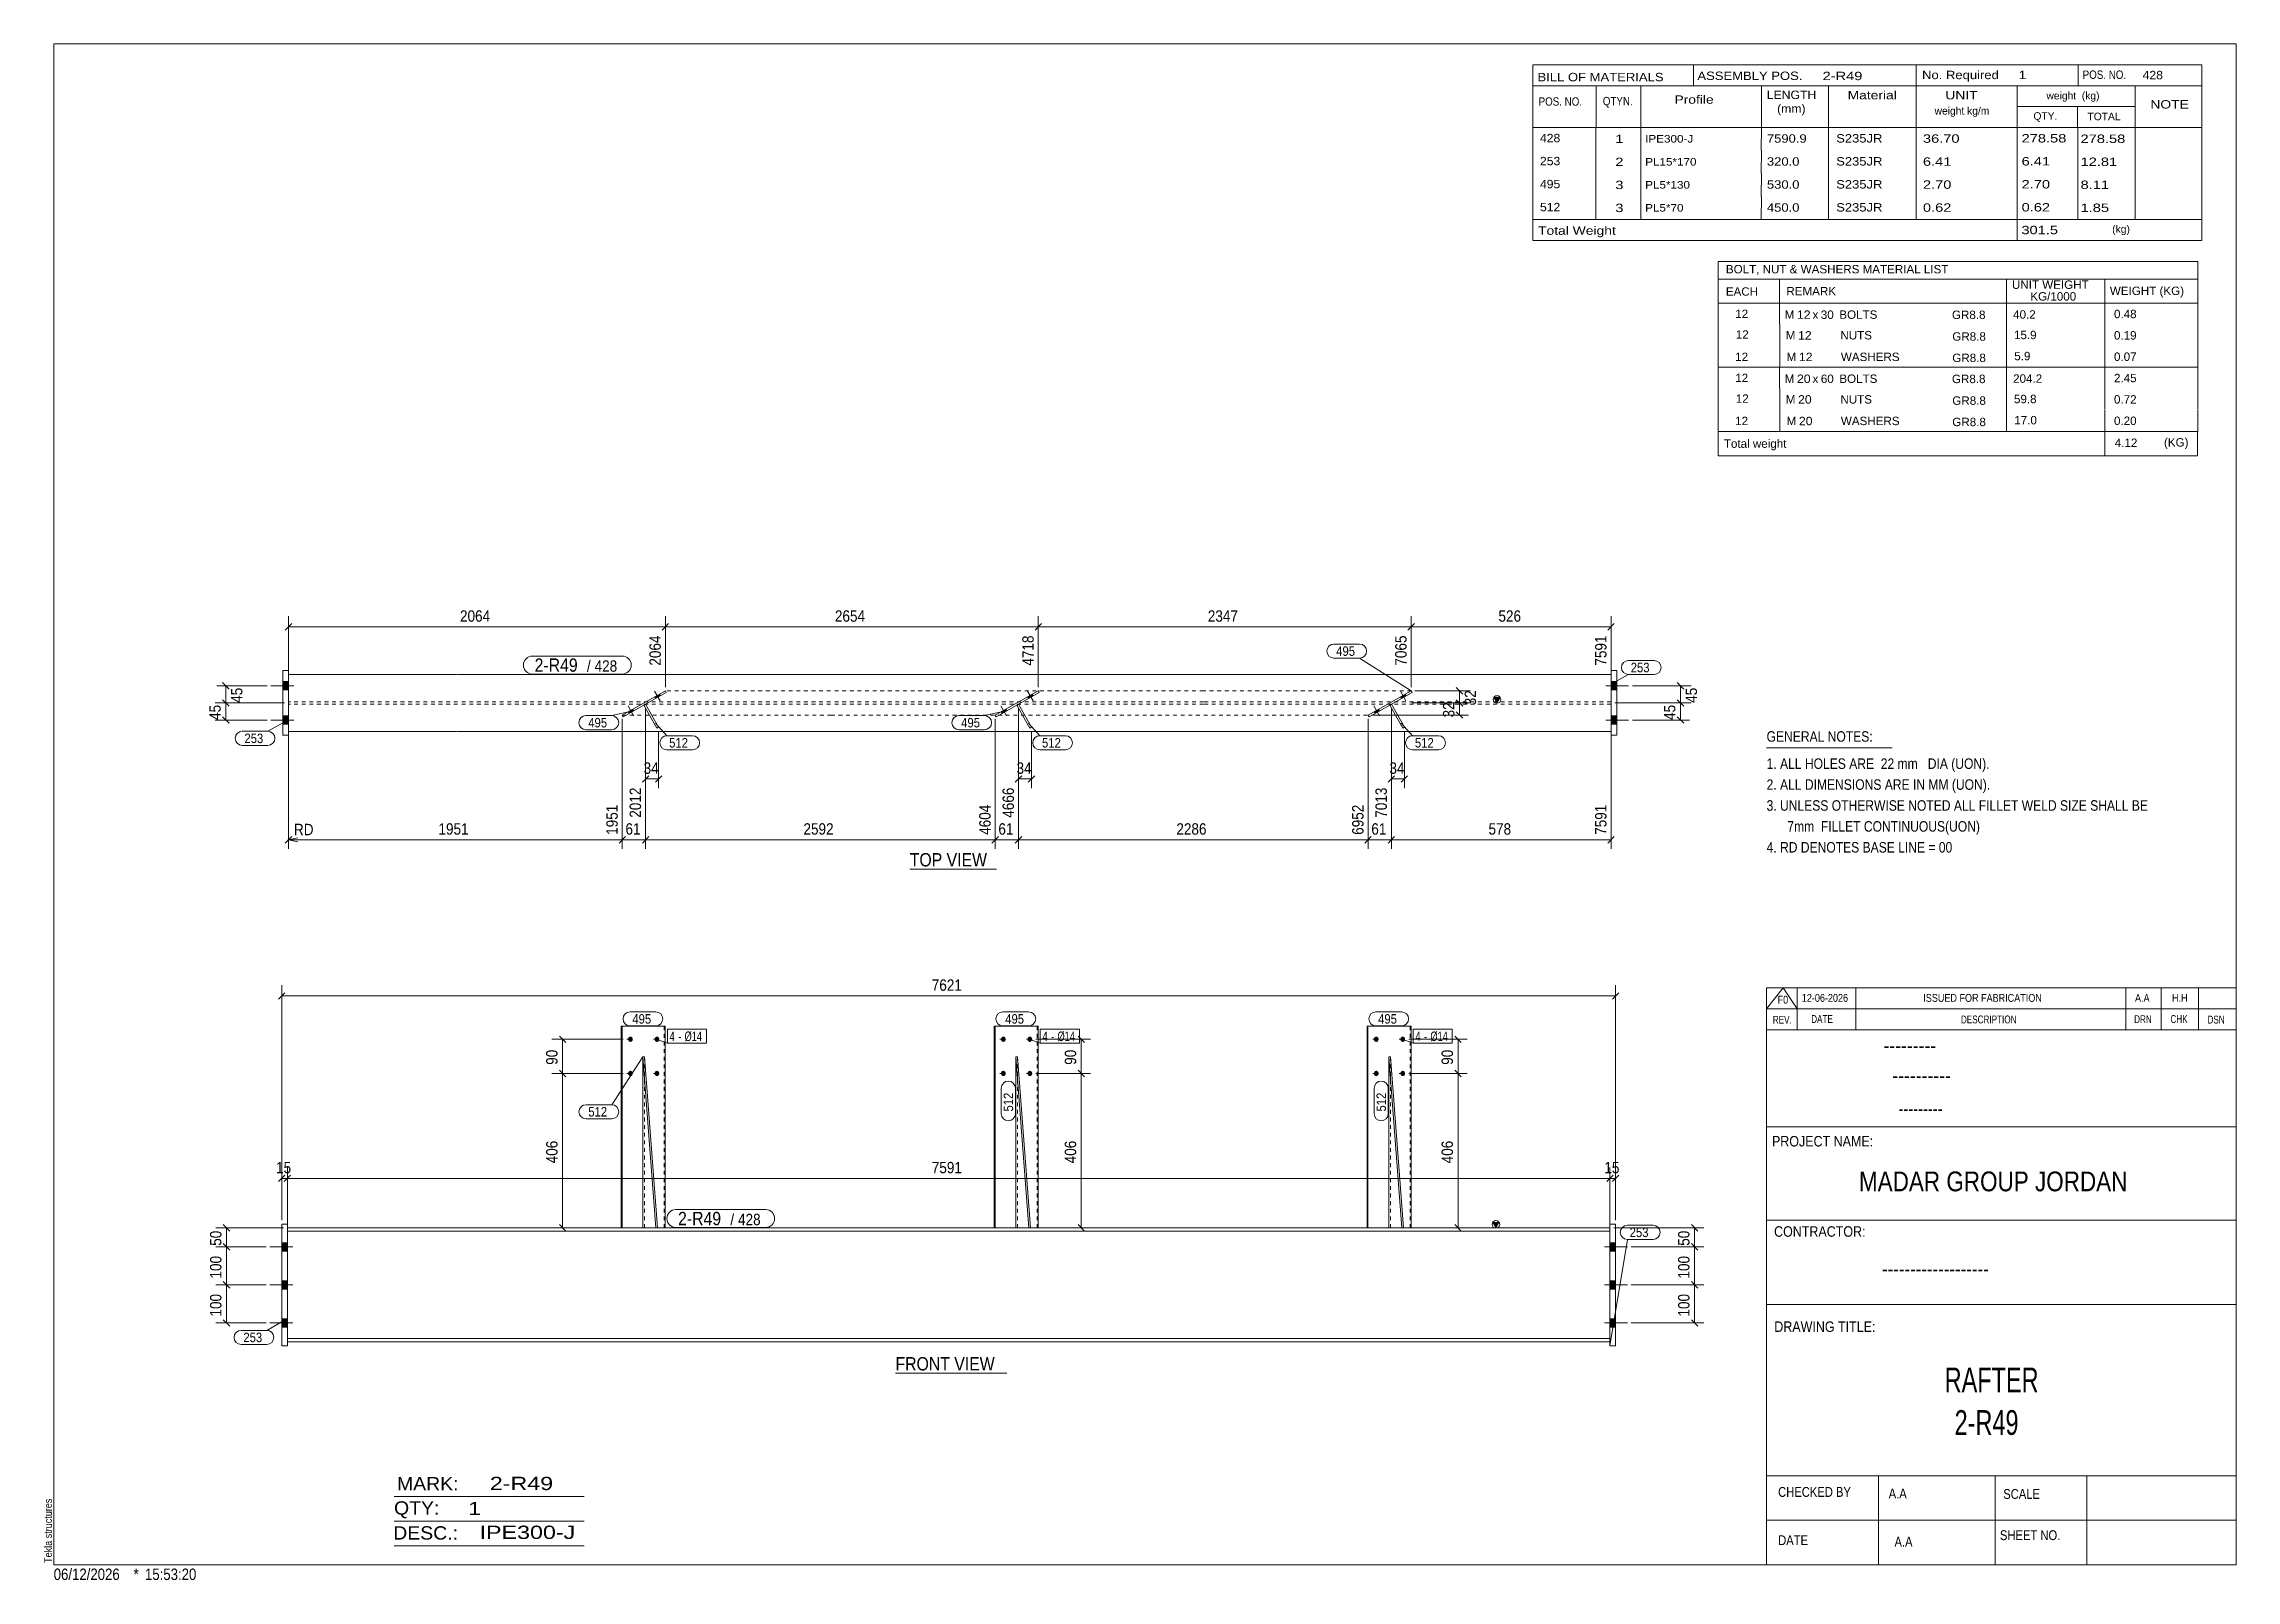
# Model space of a CAD drawing. Header units: millimetres. Extents: x 2 to 579, y 1 to 405.
import ezdxf

# ---------------------------------------------------------------- set-up
doc = ezdxf.new("R2010")
doc.units = ezdxf.units.MM
doc.linetypes.add('XKITLINE00', pattern=[0])
doc.linetypes.add('XKITLINE01', pattern=[4, 1, -1, 1, -1])
for name, color, linetype, lineweight in [('Bolt', 3, 'Continuous', 0), ('BoltMark', 7, 'Continuous', 0), ('Dimensions', 7, 'Continuous', 0), ('DrawingSheet', 5, 'Continuous', 0), ('GraphicObject', 6, 'Continuous', 0), ('OtherObjectType', 7, 'Continuous', 0), ('Part', 2, 'Continuous', 0), ('PartMark', 7, 'Continuous', 0)]:
    doc.layers.add(name, color=color, linetype=linetype, lineweight=lineweight)
doc.styles.add('@ARIAL_UNICODE_MS_BOLD', font='ARIAL.TTF')
doc.styles.add('ARIAL', font='ARIAL.TTF')
doc.styles.add('ARIAL_NARROW', font='ARIALN.TTF')
doc.styles.add('COMIC_SANS_MS_BOLD', font='COMICBD.TTF')
doc.styles.add('SWIS721_EX_BT', font='ARIAL.TTF')
doc.styles.add('SWISSE', font='ARIAL.TTF')

# ---------------------------------------------------------------- blocks, each defined once
blk = doc.blocks.new('*A1')
at = {"layer": 'Bolt'}
for points in [[(415.8, 87.51), (414.3, 87.51), (414.3, 89.71), (415.8, 89.71)], [(415.8, 87.51), (414.3, 87.51), (414.3, 89.71), (415.8, 89.71)], [(415.8, 77.51), (414.3, 77.51), (414.3, 79.71), (415.8, 79.71)], [(415.8, 77.51), (414.3, 77.51), (414.3, 79.71), (415.8, 79.71)], [(415.8, 67.51), (414.3, 67.51), (414.3, 69.71), (415.8, 69.71)], [(415.8, 67.51), (414.3, 67.51), (414.3, 69.71), (415.8, 69.71)]]:
    blk.add_hatch(color=3, dxfattribs=at).paths.add_polyline_path(points, flags=17)
at = {"layer": 'Bolt', "color": 3, "linetype": 'XKITLINE00', "lineweight": 0}
for p, q in [((418.9, 88.61), (412.9, 88.61)), ((418.9, 88.61), (412.9, 88.61)), ((415.8, 89.71), (414.3, 89.71)), ((415.8, 89.71), (414.3, 89.71)), ((415.8, 87.51), (414.3, 87.51)), ((415.8, 87.51), (414.3, 87.51)), ((418.9, 78.61), (412.9, 78.61)), ((418.9, 78.61), (412.9, 78.61)), ((415.8, 79.71), (414.3, 79.71)), ((415.8, 79.71), (414.3, 79.71)), ((415.8, 77.51), (414.3, 77.51)), ((415.8, 77.51), (414.3, 77.51)), ((415.8, 69.71), (414.3, 69.71)), ((415.8, 69.71), (414.3, 69.71)), ((418.9, 68.61), (412.9, 68.61)), ((418.9, 68.61), (412.9, 68.61)), ((415.8, 67.51), (414.3, 67.51)), ((415.8, 67.51), (414.3, 67.51))]:
    blk.add_line(p, q, dxfattribs=at)
blk = doc.blocks.new('*A2')
at = {"layer": 'Bolt'}
for points in [[(66.45, 87.51), (64.95, 87.51), (64.95, 89.71), (66.45, 89.71)], [(66.45, 87.51), (64.95, 87.51), (64.95, 89.71), (66.45, 89.71)], [(66.45, 77.51), (64.95, 77.51), (64.95, 79.71), (66.45, 79.71)], [(66.45, 77.51), (64.95, 77.51), (64.95, 79.71), (66.45, 79.71)], [(66.45, 67.51), (64.95, 67.51), (64.95, 69.71), (66.45, 69.71)], [(66.45, 67.51), (64.95, 67.51), (64.95, 69.71), (66.45, 69.71)]]:
    blk.add_hatch(color=3, dxfattribs=at).paths.add_polyline_path(points, flags=17)
at = {"layer": 'Bolt', "color": 3, "linetype": 'XKITLINE00', "lineweight": 0}
for p, q in [((61.85, 88.61), (67.85, 88.61)), ((61.85, 88.61), (67.85, 88.61)), ((64.95, 89.71), (66.45, 89.71)), ((64.95, 89.71), (66.45, 89.71)), ((64.95, 87.51), (66.45, 87.51)), ((64.95, 87.51), (66.45, 87.51)), ((61.85, 78.61), (67.85, 78.61)), ((61.85, 78.61), (67.85, 78.61)), ((64.95, 79.71), (66.45, 79.71)), ((64.95, 79.71), (66.45, 79.71)), ((64.95, 77.51), (66.45, 77.51)), ((64.95, 77.51), (66.45, 77.51)), ((64.95, 69.71), (66.45, 69.71)), ((64.95, 69.71), (66.45, 69.71)), ((61.85, 68.61), (67.85, 68.61)), ((61.85, 68.61), (67.85, 68.61)), ((64.95, 67.51), (66.45, 67.51)), ((64.95, 67.51), (66.45, 67.51))]:
    blk.add_line(p, q, dxfattribs=at)
blk = doc.blocks.new('*A3')
at = {"layer": 'Bolt'}
for points in [[(352.21, 143.25), (352.21, 143.28), (352.22, 143.32), (352.22, 143.35), (352.23, 143.38), (352.24, 143.42), (352.25, 143.45), (352.26, 143.48), (352.27, 143.51), (352.28, 143.54), (352.3, 143.57), (352.31, 143.6), (352.33, 143.63), (352.35, 143.66), (352.37, 143.68), (352.39, 143.71), (352.41, 143.73), (352.44, 143.76), (352.46, 143.78), (352.49, 143.8), (352.51, 143.81), (352.54, 143.83), (352.57, 143.85), (352.59, 143.86), (352.62, 143.87), (352.65, 143.88), (352.68, 143.89), (352.71, 143.9), (352.74, 143.91), (352.77, 143.91), (352.8, 143.91), (352.83, 143.91), (352.86, 143.91), (352.89, 143.91), (352.92, 143.91), (352.95, 143.9), (352.98, 143.89), (353.01, 143.88), (353.04, 143.87), (353.07, 143.86), (353.1, 143.85), (353.12, 143.83), (353.15, 143.81), (353.18, 143.8), (353.2, 143.78), (353.22, 143.76), (353.25, 143.73), (353.27, 143.71), (353.29, 143.68), (353.31, 143.66), (353.33, 143.63), (353.35, 143.6), (353.36, 143.57), (353.38, 143.54), (353.39, 143.51), (353.4, 143.48), (353.41, 143.45), (353.42, 143.42), (353.43, 143.38), (353.44, 143.35), (353.44, 143.32), (353.45, 143.28), (353.45, 143.25), (353.45, 143.21), (353.45, 143.18), (353.45, 143.15), (353.44, 143.11), (353.44, 143.08), (353.43, 143.04), (353.42, 143.01), (353.41, 142.98), (353.4, 142.95), (353.39, 142.92), (353.38, 142.88), (353.36, 142.85), (353.35, 142.83), (353.33, 142.8), (353.31, 142.77), (353.29, 142.74), (353.27, 142.72), (353.25, 142.7), (353.22, 142.67), (353.2, 142.65), (353.18, 142.63), (353.15, 142.61), (353.12, 142.6), (353.1, 142.58), (353.07, 142.57), (353.04, 142.56), (353.01, 142.54), (352.98, 142.54), (352.95, 142.53), (352.92, 142.52), (352.89, 142.52), (352.86, 142.52), (352.83, 142.51), (352.8, 142.52), (352.77, 142.52), (352.74, 142.52), (352.71, 142.53), (352.68, 142.54), (352.65, 142.54), (352.62, 142.56), (352.59, 142.57), (352.57, 142.58), (352.54, 142.6), (352.51, 142.61), (352.49, 142.63), (352.46, 142.65), (352.44, 142.67), (352.41, 142.7), (352.39, 142.72), (352.37, 142.74), (352.35, 142.77), (352.33, 142.8), (352.31, 142.83), (352.3, 142.85), (352.28, 142.88), (352.27, 142.92), (352.26, 142.95), (352.25, 142.98), (352.24, 143.01), (352.23, 143.04), (352.22, 143.08), (352.22, 143.11), (352.21, 143.15), (352.21, 143.18), (352.21, 143.21)], [(359.2, 143.25), (359.2, 143.28), (359.2, 143.32), (359.21, 143.35), (359.21, 143.38), (359.22, 143.42), (359.23, 143.45), (359.24, 143.48), (359.25, 143.51), (359.27, 143.54), (359.28, 143.57), (359.3, 143.6), (359.31, 143.63), (359.33, 143.66), (359.35, 143.68), (359.37, 143.71), (359.39, 143.73), (359.42, 143.76), (359.44, 143.78), (359.47, 143.8), (359.49, 143.81), (359.52, 143.83), (359.54, 143.85), (359.57, 143.86), (359.6, 143.87), (359.63, 143.88), (359.66, 143.89), (359.69, 143.9), (359.72, 143.91), (359.74, 143.91), (359.77, 143.91), (359.8, 143.91), (359.83, 143.91), (359.86, 143.91), (359.89, 143.91), (359.92, 143.9), (359.95, 143.89), (359.98, 143.88), (360.01, 143.87), (360.04, 143.86), (360.07, 143.85), (360.09, 143.83), (360.12, 143.81), (360.14, 143.8), (360.17, 143.78), (360.19, 143.76), (360.21, 143.73), (360.24, 143.71), (360.26, 143.68), (360.28, 143.66), (360.29, 143.63), (360.31, 143.6), (360.33, 143.57), (360.34, 143.54), (360.36, 143.51), (360.37, 143.48), (360.38, 143.45), (360.39, 143.42), (360.4, 143.38), (360.4, 143.35), (360.41, 143.32), (360.41, 143.28), (360.41, 143.25), (360.42, 143.21), (360.41, 143.18), (360.41, 143.15), (360.41, 143.11), (360.4, 143.08), (360.4, 143.04), (360.39, 143.01), (360.38, 142.98), (360.37, 142.95), (360.36, 142.92), (360.34, 142.88), (360.33, 142.85), (360.31, 142.83), (360.29, 142.8), (360.28, 142.77), (360.26, 142.74), (360.24, 142.72), (360.21, 142.7), (360.19, 142.67), (360.17, 142.65), (360.14, 142.63), (360.12, 142.61), (360.09, 142.6), (360.07, 142.58), (360.04, 142.57), (360.01, 142.56), (359.98, 142.54), (359.95, 142.54), (359.92, 142.53), (359.89, 142.52), (359.86, 142.52), (359.83, 142.52), (359.8, 142.51), (359.77, 142.52), (359.74, 142.52), (359.72, 142.52), (359.69, 142.53), (359.66, 142.54), (359.63, 142.54), (359.6, 142.56), (359.57, 142.57), (359.54, 142.58), (359.52, 142.6), (359.49, 142.61), (359.47, 142.63), (359.44, 142.65), (359.42, 142.67), (359.39, 142.7), (359.37, 142.72), (359.35, 142.74), (359.33, 142.77), (359.31, 142.8), (359.3, 142.83), (359.28, 142.85), (359.27, 142.88), (359.25, 142.92), (359.24, 142.95), (359.23, 142.98), (359.22, 143.01), (359.21, 143.04), (359.21, 143.08), (359.2, 143.11), (359.2, 143.15), (359.2, 143.18), (359.19, 143.21)], [(352.21, 134.25), (352.21, 134.28), (352.22, 134.32), (352.22, 134.35), (352.23, 134.38), (352.24, 134.42), (352.25, 134.45), (352.26, 134.48), (352.27, 134.51), (352.28, 134.54), (352.3, 134.57), (352.31, 134.6), (352.33, 134.63), (352.35, 134.66), (352.37, 134.68), (352.39, 134.71), (352.41, 134.73), (352.44, 134.76), (352.46, 134.78), (352.49, 134.8), (352.51, 134.81), (352.54, 134.83), (352.57, 134.85), (352.59, 134.86), (352.62, 134.87), (352.65, 134.88), (352.68, 134.89), (352.71, 134.9), (352.74, 134.91), (352.77, 134.91), (352.8, 134.91), (352.83, 134.91), (352.86, 134.91), (352.89, 134.91), (352.92, 134.91), (352.95, 134.9), (352.98, 134.89), (353.01, 134.88), (353.04, 134.87), (353.07, 134.86), (353.1, 134.85), (353.12, 134.83), (353.15, 134.81), (353.18, 134.8), (353.2, 134.78), (353.22, 134.76), (353.25, 134.73), (353.27, 134.71), (353.29, 134.68), (353.31, 134.66), (353.33, 134.63), (353.35, 134.6), (353.36, 134.57), (353.38, 134.54), (353.39, 134.51), (353.4, 134.48), (353.41, 134.45), (353.42, 134.42), (353.43, 134.38), (353.44, 134.35), (353.44, 134.32), (353.45, 134.28), (353.45, 134.25), (353.45, 134.21), (353.45, 134.18), (353.45, 134.15), (353.44, 134.11), (353.44, 134.08), (353.43, 134.04), (353.42, 134.01), (353.41, 133.98), (353.4, 133.95), (353.39, 133.92), (353.38, 133.88), (353.36, 133.85), (353.35, 133.83), (353.33, 133.8), (353.31, 133.77), (353.29, 133.74), (353.27, 133.72), (353.25, 133.7), (353.22, 133.67), (353.2, 133.65), (353.18, 133.63), (353.15, 133.61), (353.12, 133.6), (353.1, 133.58), (353.07, 133.57), (353.04, 133.56), (353.01, 133.54), (352.98, 133.54), (352.95, 133.53), (352.92, 133.52), (352.89, 133.52), (352.86, 133.52), (352.83, 133.51), (352.8, 133.52), (352.77, 133.52), (352.74, 133.52), (352.71, 133.53), (352.68, 133.54), (352.65, 133.54), (352.62, 133.56), (352.59, 133.57), (352.57, 133.58), (352.54, 133.6), (352.51, 133.61), (352.49, 133.63), (352.46, 133.65), (352.44, 133.67), (352.41, 133.7), (352.39, 133.72), (352.37, 133.74), (352.35, 133.77), (352.33, 133.8), (352.31, 133.83), (352.3, 133.85), (352.28, 133.88), (352.27, 133.92), (352.26, 133.95), (352.25, 133.98), (352.24, 134.01), (352.23, 134.04), (352.22, 134.08), (352.22, 134.11), (352.21, 134.15), (352.21, 134.18), (352.21, 134.21)], [(359.2, 134.25), (359.2, 134.28), (359.2, 134.32), (359.21, 134.35), (359.21, 134.38), (359.22, 134.42), (359.23, 134.45), (359.24, 134.48), (359.25, 134.51), (359.27, 134.54), (359.28, 134.57), (359.3, 134.6), (359.31, 134.63), (359.33, 134.66), (359.35, 134.68), (359.37, 134.71), (359.39, 134.73), (359.42, 134.76), (359.44, 134.78), (359.47, 134.8), (359.49, 134.81), (359.52, 134.83), (359.54, 134.85), (359.57, 134.86), (359.6, 134.87), (359.63, 134.88), (359.66, 134.89), (359.69, 134.9), (359.72, 134.91), (359.74, 134.91), (359.77, 134.91), (359.8, 134.91), (359.83, 134.91), (359.86, 134.91), (359.89, 134.91), (359.92, 134.9), (359.95, 134.89), (359.98, 134.88), (360.01, 134.87), (360.04, 134.86), (360.07, 134.85), (360.09, 134.83), (360.12, 134.81), (360.14, 134.8), (360.17, 134.78), (360.19, 134.76), (360.21, 134.73), (360.24, 134.71), (360.26, 134.68), (360.28, 134.66), (360.29, 134.63), (360.31, 134.6), (360.33, 134.57), (360.34, 134.54), (360.36, 134.51), (360.37, 134.48), (360.38, 134.45), (360.39, 134.42), (360.4, 134.38), (360.4, 134.35), (360.41, 134.32), (360.41, 134.28), (360.41, 134.25), (360.42, 134.21), (360.41, 134.18), (360.41, 134.15), (360.41, 134.11), (360.4, 134.08), (360.4, 134.04), (360.39, 134.01), (360.38, 133.98), (360.37, 133.95), (360.36, 133.92), (360.34, 133.88), (360.33, 133.85), (360.31, 133.83), (360.29, 133.8), (360.28, 133.77), (360.26, 133.74), (360.24, 133.72), (360.21, 133.7), (360.19, 133.67), (360.17, 133.65), (360.14, 133.63), (360.12, 133.61), (360.09, 133.6), (360.07, 133.58), (360.04, 133.57), (360.01, 133.56), (359.98, 133.54), (359.95, 133.54), (359.92, 133.53), (359.89, 133.52), (359.86, 133.52), (359.83, 133.52), (359.8, 133.51), (359.77, 133.52), (359.74, 133.52), (359.72, 133.52), (359.69, 133.53), (359.66, 133.54), (359.63, 133.54), (359.6, 133.56), (359.57, 133.57), (359.54, 133.58), (359.52, 133.6), (359.49, 133.61), (359.47, 133.63), (359.44, 133.65), (359.42, 133.67), (359.39, 133.7), (359.37, 133.72), (359.35, 133.74), (359.33, 133.77), (359.31, 133.8), (359.3, 133.83), (359.28, 133.85), (359.27, 133.88), (359.25, 133.92), (359.24, 133.95), (359.23, 133.98), (359.22, 134.01), (359.21, 134.04), (359.21, 134.08), (359.2, 134.11), (359.2, 134.15), (359.2, 134.18), (359.19, 134.21)]]:
    blk.add_hatch(color=3, dxfattribs=at).paths.add_polyline_path(points, flags=17)
at = {"layer": 'Bolt', "color": 3, "linetype": 'XKITLINE00', "lineweight": 0}
for p, q in [((353.4, 143.21), (351.93, 143.21)), ((360.37, 143.21), (358.9, 143.21)), ((353.4, 134.21), (351.93, 134.21)), ((360.37, 134.21), (358.9, 134.21))]:
    blk.add_line(p, q, dxfattribs=at)
blk = doc.blocks.new('*A4')
at = {"layer": 'Bolt'}
for points in [[(254.13, 143.25), (254.14, 143.28), (254.14, 143.32), (254.14, 143.35), (254.15, 143.38), (254.16, 143.42), (254.17, 143.45), (254.18, 143.48), (254.19, 143.51), (254.21, 143.54), (254.22, 143.57), (254.24, 143.6), (254.25, 143.63), (254.27, 143.66), (254.29, 143.68), (254.31, 143.71), (254.34, 143.73), (254.36, 143.76), (254.38, 143.78), (254.41, 143.8), (254.43, 143.81), (254.46, 143.83), (254.49, 143.85), (254.52, 143.86), (254.54, 143.87), (254.57, 143.88), (254.6, 143.89), (254.63, 143.9), (254.66, 143.91), (254.69, 143.91), (254.72, 143.91), (254.75, 143.91), (254.78, 143.91), (254.81, 143.91), (254.84, 143.91), (254.87, 143.9), (254.9, 143.89), (254.93, 143.88), (254.96, 143.87), (254.99, 143.86), (255.02, 143.85), (255.04, 143.83), (255.07, 143.81), (255.1, 143.8), (255.12, 143.78), (255.15, 143.76), (255.17, 143.73), (255.19, 143.71), (255.21, 143.68), (255.23, 143.66), (255.25, 143.63), (255.27, 143.6), (255.28, 143.57), (255.3, 143.54), (255.31, 143.51), (255.33, 143.48), (255.34, 143.45), (255.35, 143.42), (255.35, 143.38), (255.36, 143.35), (255.37, 143.32), (255.37, 143.28), (255.37, 143.25), (255.37, 143.21), (255.37, 143.18), (255.37, 143.15), (255.37, 143.11), (255.36, 143.08), (255.35, 143.04), (255.35, 143.01), (255.34, 142.98), (255.33, 142.95), (255.31, 142.92), (255.3, 142.88), (255.28, 142.85), (255.27, 142.83), (255.25, 142.8), (255.23, 142.77), (255.21, 142.74), (255.19, 142.72), (255.17, 142.7), (255.15, 142.67), (255.12, 142.65), (255.1, 142.63), (255.07, 142.61), (255.04, 142.6), (255.02, 142.58), (254.99, 142.57), (254.96, 142.56), (254.93, 142.54), (254.9, 142.54), (254.87, 142.53), (254.84, 142.52), (254.81, 142.52), (254.78, 142.52), (254.75, 142.51), (254.72, 142.52), (254.69, 142.52), (254.66, 142.52), (254.63, 142.53), (254.6, 142.54), (254.57, 142.54), (254.54, 142.56), (254.52, 142.57), (254.49, 142.58), (254.46, 142.6), (254.43, 142.61), (254.41, 142.63), (254.38, 142.65), (254.36, 142.67), (254.34, 142.7), (254.31, 142.72), (254.29, 142.74), (254.27, 142.77), (254.25, 142.8), (254.24, 142.83), (254.22, 142.85), (254.21, 142.88), (254.19, 142.92), (254.18, 142.95), (254.17, 142.98), (254.16, 143.01), (254.15, 143.04), (254.14, 143.08), (254.14, 143.11), (254.14, 143.15), (254.13, 143.18), (254.13, 143.21)], [(261.12, 143.25), (261.12, 143.28), (261.12, 143.32), (261.13, 143.35), (261.13, 143.38), (261.14, 143.42), (261.15, 143.45), (261.16, 143.48), (261.18, 143.51), (261.19, 143.54), (261.2, 143.57), (261.22, 143.6), (261.24, 143.63), (261.25, 143.66), (261.27, 143.68), (261.3, 143.71), (261.32, 143.73), (261.34, 143.76), (261.36, 143.78), (261.39, 143.8), (261.41, 143.81), (261.44, 143.83), (261.47, 143.85), (261.49, 143.86), (261.52, 143.87), (261.55, 143.88), (261.58, 143.89), (261.61, 143.9), (261.64, 143.91), (261.67, 143.91), (261.7, 143.91), (261.73, 143.91), (261.76, 143.91), (261.79, 143.91), (261.82, 143.91), (261.85, 143.9), (261.87, 143.89), (261.9, 143.88), (261.93, 143.87), (261.96, 143.86), (261.99, 143.85), (262.01, 143.83), (262.04, 143.81), (262.07, 143.8), (262.09, 143.78), (262.11, 143.76), (262.14, 143.73), (262.16, 143.71), (262.18, 143.68), (262.2, 143.66), (262.22, 143.63), (262.23, 143.6), (262.25, 143.57), (262.26, 143.54), (262.28, 143.51), (262.29, 143.48), (262.3, 143.45), (262.31, 143.42), (262.32, 143.38), (262.33, 143.35), (262.33, 143.32), (262.33, 143.28), (262.34, 143.25), (262.34, 143.21), (262.34, 143.18), (262.33, 143.15), (262.33, 143.11), (262.33, 143.08), (262.32, 143.04), (262.31, 143.01), (262.3, 142.98), (262.29, 142.95), (262.28, 142.92), (262.26, 142.88), (262.25, 142.85), (262.23, 142.83), (262.22, 142.8), (262.2, 142.77), (262.18, 142.74), (262.16, 142.72), (262.14, 142.7), (262.11, 142.67), (262.09, 142.65), (262.07, 142.63), (262.04, 142.61), (262.01, 142.6), (261.99, 142.58), (261.96, 142.57), (261.93, 142.56), (261.9, 142.54), (261.87, 142.54), (261.85, 142.53), (261.82, 142.52), (261.79, 142.52), (261.76, 142.52), (261.73, 142.51), (261.7, 142.52), (261.67, 142.52), (261.64, 142.52), (261.61, 142.53), (261.58, 142.54), (261.55, 142.54), (261.52, 142.56), (261.49, 142.57), (261.47, 142.58), (261.44, 142.6), (261.41, 142.61), (261.39, 142.63), (261.36, 142.65), (261.34, 142.67), (261.32, 142.7), (261.3, 142.72), (261.27, 142.74), (261.25, 142.77), (261.24, 142.8), (261.22, 142.83), (261.2, 142.85), (261.19, 142.88), (261.18, 142.92), (261.16, 142.95), (261.15, 142.98), (261.14, 143.01), (261.13, 143.04), (261.13, 143.08), (261.12, 143.11), (261.12, 143.15), (261.12, 143.18), (261.12, 143.21)], [(254.13, 134.25), (254.14, 134.28), (254.14, 134.32), (254.14, 134.35), (254.15, 134.38), (254.16, 134.42), (254.17, 134.45), (254.18, 134.48), (254.19, 134.51), (254.21, 134.54), (254.22, 134.57), (254.24, 134.6), (254.25, 134.63), (254.27, 134.66), (254.29, 134.68), (254.31, 134.71), (254.34, 134.73), (254.36, 134.76), (254.38, 134.78), (254.41, 134.8), (254.43, 134.81), (254.46, 134.83), (254.49, 134.85), (254.52, 134.86), (254.54, 134.87), (254.57, 134.88), (254.6, 134.89), (254.63, 134.9), (254.66, 134.91), (254.69, 134.91), (254.72, 134.91), (254.75, 134.91), (254.78, 134.91), (254.81, 134.91), (254.84, 134.91), (254.87, 134.9), (254.9, 134.89), (254.93, 134.88), (254.96, 134.87), (254.99, 134.86), (255.02, 134.85), (255.04, 134.83), (255.07, 134.81), (255.1, 134.8), (255.12, 134.78), (255.15, 134.76), (255.17, 134.73), (255.19, 134.71), (255.21, 134.68), (255.23, 134.66), (255.25, 134.63), (255.27, 134.6), (255.28, 134.57), (255.3, 134.54), (255.31, 134.51), (255.33, 134.48), (255.34, 134.45), (255.35, 134.42), (255.35, 134.38), (255.36, 134.35), (255.37, 134.32), (255.37, 134.28), (255.37, 134.25), (255.37, 134.21), (255.37, 134.18), (255.37, 134.15), (255.37, 134.11), (255.36, 134.08), (255.35, 134.04), (255.35, 134.01), (255.34, 133.98), (255.33, 133.95), (255.31, 133.92), (255.3, 133.88), (255.28, 133.85), (255.27, 133.83), (255.25, 133.8), (255.23, 133.77), (255.21, 133.74), (255.19, 133.72), (255.17, 133.7), (255.15, 133.67), (255.12, 133.65), (255.1, 133.63), (255.07, 133.61), (255.04, 133.6), (255.02, 133.58), (254.99, 133.57), (254.96, 133.56), (254.93, 133.54), (254.9, 133.54), (254.87, 133.53), (254.84, 133.52), (254.81, 133.52), (254.78, 133.52), (254.75, 133.51), (254.72, 133.52), (254.69, 133.52), (254.66, 133.52), (254.63, 133.53), (254.6, 133.54), (254.57, 133.54), (254.54, 133.56), (254.52, 133.57), (254.49, 133.58), (254.46, 133.6), (254.43, 133.61), (254.41, 133.63), (254.38, 133.65), (254.36, 133.67), (254.34, 133.7), (254.31, 133.72), (254.29, 133.74), (254.27, 133.77), (254.25, 133.8), (254.24, 133.83), (254.22, 133.85), (254.21, 133.88), (254.19, 133.92), (254.18, 133.95), (254.17, 133.98), (254.16, 134.01), (254.15, 134.04), (254.14, 134.08), (254.14, 134.11), (254.14, 134.15), (254.13, 134.18), (254.13, 134.21)], [(261.12, 134.25), (261.12, 134.28), (261.12, 134.32), (261.13, 134.35), (261.13, 134.38), (261.14, 134.42), (261.15, 134.45), (261.16, 134.48), (261.18, 134.51), (261.19, 134.54), (261.2, 134.57), (261.22, 134.6), (261.24, 134.63), (261.25, 134.66), (261.27, 134.68), (261.3, 134.71), (261.32, 134.73), (261.34, 134.76), (261.36, 134.78), (261.39, 134.8), (261.41, 134.81), (261.44, 134.83), (261.47, 134.85), (261.49, 134.86), (261.52, 134.87), (261.55, 134.88), (261.58, 134.89), (261.61, 134.9), (261.64, 134.91), (261.67, 134.91), (261.7, 134.91), (261.73, 134.91), (261.76, 134.91), (261.79, 134.91), (261.82, 134.91), (261.85, 134.9), (261.87, 134.89), (261.9, 134.88), (261.93, 134.87), (261.96, 134.86), (261.99, 134.85), (262.01, 134.83), (262.04, 134.81), (262.07, 134.8), (262.09, 134.78), (262.11, 134.76), (262.14, 134.73), (262.16, 134.71), (262.18, 134.68), (262.2, 134.66), (262.22, 134.63), (262.23, 134.6), (262.25, 134.57), (262.26, 134.54), (262.28, 134.51), (262.29, 134.48), (262.3, 134.45), (262.31, 134.42), (262.32, 134.38), (262.33, 134.35), (262.33, 134.32), (262.33, 134.28), (262.34, 134.25), (262.34, 134.21), (262.34, 134.18), (262.33, 134.15), (262.33, 134.11), (262.33, 134.08), (262.32, 134.04), (262.31, 134.01), (262.3, 133.98), (262.29, 133.95), (262.28, 133.92), (262.26, 133.88), (262.25, 133.85), (262.23, 133.83), (262.22, 133.8), (262.2, 133.77), (262.18, 133.74), (262.16, 133.72), (262.14, 133.7), (262.11, 133.67), (262.09, 133.65), (262.07, 133.63), (262.04, 133.61), (262.01, 133.6), (261.99, 133.58), (261.96, 133.57), (261.93, 133.56), (261.9, 133.54), (261.87, 133.54), (261.85, 133.53), (261.82, 133.52), (261.79, 133.52), (261.76, 133.52), (261.73, 133.51), (261.7, 133.52), (261.67, 133.52), (261.64, 133.52), (261.61, 133.53), (261.58, 133.54), (261.55, 133.54), (261.52, 133.56), (261.49, 133.57), (261.47, 133.58), (261.44, 133.6), (261.41, 133.61), (261.39, 133.63), (261.36, 133.65), (261.34, 133.67), (261.32, 133.7), (261.3, 133.72), (261.27, 133.74), (261.25, 133.77), (261.24, 133.8), (261.22, 133.83), (261.2, 133.85), (261.19, 133.88), (261.18, 133.92), (261.16, 133.95), (261.15, 133.98), (261.14, 134.01), (261.13, 134.04), (261.13, 134.08), (261.12, 134.11), (261.12, 134.15), (261.12, 134.18), (261.12, 134.21)]]:
    blk.add_hatch(color=3, dxfattribs=at).paths.add_polyline_path(points, flags=17)
at = {"layer": 'Bolt', "color": 3, "linetype": 'XKITLINE00', "lineweight": 0}
for p, q in [((255.32, 143.21), (253.85, 143.21)), ((262.3, 143.21), (260.83, 143.21)), ((255.32, 134.21), (253.85, 134.21)), ((262.3, 134.21), (260.83, 134.21))]:
    blk.add_line(p, q, dxfattribs=at)
blk = doc.blocks.new('*A5')
at = {"layer": 'Bolt'}
for points in [[(156.05, 143.25), (156.06, 143.28), (156.06, 143.32), (156.07, 143.35), (156.07, 143.38), (156.08, 143.42), (156.09, 143.45), (156.1, 143.48), (156.11, 143.51), (156.13, 143.54), (156.14, 143.57), (156.16, 143.6), (156.18, 143.63), (156.19, 143.66), (156.21, 143.68), (156.24, 143.71), (156.26, 143.73), (156.28, 143.76), (156.3, 143.78), (156.33, 143.8), (156.36, 143.81), (156.38, 143.83), (156.41, 143.85), (156.44, 143.86), (156.47, 143.87), (156.49, 143.88), (156.52, 143.89), (156.55, 143.9), (156.58, 143.91), (156.61, 143.91), (156.64, 143.91), (156.67, 143.91), (156.7, 143.91), (156.74, 143.91), (156.77, 143.91), (156.8, 143.9), (156.83, 143.89), (156.85, 143.88), (156.88, 143.87), (156.91, 143.86), (156.94, 143.85), (156.97, 143.83), (156.99, 143.81), (157.02, 143.8), (157.04, 143.78), (157.07, 143.76), (157.09, 143.73), (157.11, 143.71), (157.13, 143.68), (157.15, 143.66), (157.17, 143.63), (157.19, 143.6), (157.21, 143.57), (157.22, 143.54), (157.24, 143.51), (157.25, 143.48), (157.26, 143.45), (157.27, 143.42), (157.28, 143.38), (157.28, 143.35), (157.29, 143.32), (157.29, 143.28), (157.29, 143.25), (157.29, 143.21), (157.29, 143.18), (157.29, 143.15), (157.29, 143.11), (157.28, 143.08), (157.28, 143.04), (157.27, 143.01), (157.26, 142.98), (157.25, 142.95), (157.24, 142.92), (157.22, 142.88), (157.21, 142.85), (157.19, 142.83), (157.17, 142.8), (157.15, 142.77), (157.13, 142.74), (157.11, 142.72), (157.09, 142.7), (157.07, 142.67), (157.04, 142.65), (157.02, 142.63), (156.99, 142.61), (156.97, 142.6), (156.94, 142.58), (156.91, 142.57), (156.88, 142.56), (156.85, 142.54), (156.83, 142.54), (156.8, 142.53), (156.77, 142.52), (156.74, 142.52), (156.7, 142.52), (156.67, 142.51), (156.64, 142.52), (156.61, 142.52), (156.58, 142.52), (156.55, 142.53), (156.52, 142.54), (156.49, 142.54), (156.47, 142.56), (156.44, 142.57), (156.41, 142.58), (156.38, 142.6), (156.36, 142.61), (156.33, 142.63), (156.3, 142.65), (156.28, 142.67), (156.26, 142.7), (156.24, 142.72), (156.21, 142.74), (156.19, 142.77), (156.18, 142.8), (156.16, 142.83), (156.14, 142.85), (156.13, 142.88), (156.11, 142.92), (156.1, 142.95), (156.09, 142.98), (156.08, 143.01), (156.07, 143.04), (156.07, 143.08), (156.06, 143.11), (156.06, 143.15), (156.05, 143.18), (156.05, 143.21)], [(163.04, 143.25), (163.04, 143.28), (163.04, 143.32), (163.05, 143.35), (163.06, 143.38), (163.06, 143.42), (163.07, 143.45), (163.08, 143.48), (163.1, 143.51), (163.11, 143.54), (163.13, 143.57), (163.14, 143.6), (163.16, 143.63), (163.18, 143.66), (163.2, 143.68), (163.22, 143.71), (163.24, 143.73), (163.26, 143.76), (163.29, 143.78), (163.31, 143.8), (163.33, 143.81), (163.36, 143.83), (163.39, 143.85), (163.42, 143.86), (163.44, 143.87), (163.47, 143.88), (163.5, 143.89), (163.53, 143.9), (163.56, 143.91), (163.59, 143.91), (163.62, 143.91), (163.65, 143.91), (163.68, 143.91), (163.71, 143.91), (163.74, 143.91), (163.77, 143.9), (163.8, 143.89), (163.83, 143.88), (163.85, 143.87), (163.88, 143.86), (163.91, 143.85), (163.94, 143.83), (163.96, 143.81), (163.99, 143.8), (164.01, 143.78), (164.04, 143.76), (164.06, 143.73), (164.08, 143.71), (164.1, 143.68), (164.12, 143.66), (164.14, 143.63), (164.16, 143.6), (164.17, 143.57), (164.19, 143.54), (164.2, 143.51), (164.21, 143.48), (164.22, 143.45), (164.23, 143.42), (164.24, 143.38), (164.25, 143.35), (164.25, 143.32), (164.26, 143.28), (164.26, 143.25), (164.26, 143.21), (164.26, 143.18), (164.26, 143.15), (164.25, 143.11), (164.25, 143.08), (164.24, 143.04), (164.23, 143.01), (164.22, 142.98), (164.21, 142.95), (164.2, 142.92), (164.19, 142.88), (164.17, 142.85), (164.16, 142.83), (164.14, 142.8), (164.12, 142.77), (164.1, 142.74), (164.08, 142.72), (164.06, 142.7), (164.04, 142.67), (164.01, 142.65), (163.99, 142.63), (163.96, 142.61), (163.94, 142.6), (163.91, 142.58), (163.88, 142.57), (163.85, 142.56), (163.83, 142.54), (163.8, 142.54), (163.77, 142.53), (163.74, 142.52), (163.71, 142.52), (163.68, 142.52), (163.65, 142.51), (163.62, 142.52), (163.59, 142.52), (163.56, 142.52), (163.53, 142.53), (163.5, 142.54), (163.47, 142.54), (163.44, 142.56), (163.42, 142.57), (163.39, 142.58), (163.36, 142.6), (163.33, 142.61), (163.31, 142.63), (163.29, 142.65), (163.26, 142.67), (163.24, 142.7), (163.22, 142.72), (163.2, 142.74), (163.18, 142.77), (163.16, 142.8), (163.14, 142.83), (163.13, 142.85), (163.11, 142.88), (163.1, 142.92), (163.08, 142.95), (163.07, 142.98), (163.06, 143.01), (163.06, 143.04), (163.05, 143.08), (163.04, 143.11), (163.04, 143.15), (163.04, 143.18), (163.04, 143.21)], [(156.05, 134.25), (156.06, 134.28), (156.06, 134.32), (156.07, 134.35), (156.07, 134.38), (156.08, 134.42), (156.09, 134.45), (156.1, 134.48), (156.11, 134.51), (156.13, 134.54), (156.14, 134.57), (156.16, 134.6), (156.18, 134.63), (156.19, 134.66), (156.21, 134.68), (156.24, 134.71), (156.26, 134.73), (156.28, 134.76), (156.3, 134.78), (156.33, 134.8), (156.36, 134.81), (156.38, 134.83), (156.41, 134.85), (156.44, 134.86), (156.47, 134.87), (156.49, 134.88), (156.52, 134.89), (156.55, 134.9), (156.58, 134.91), (156.61, 134.91), (156.64, 134.91), (156.67, 134.91), (156.7, 134.91), (156.74, 134.91), (156.77, 134.91), (156.8, 134.9), (156.83, 134.89), (156.85, 134.88), (156.88, 134.87), (156.91, 134.86), (156.94, 134.85), (156.97, 134.83), (156.99, 134.81), (157.02, 134.8), (157.04, 134.78), (157.07, 134.76), (157.09, 134.73), (157.11, 134.71), (157.13, 134.68), (157.15, 134.66), (157.17, 134.63), (157.19, 134.6), (157.21, 134.57), (157.22, 134.54), (157.24, 134.51), (157.25, 134.48), (157.26, 134.45), (157.27, 134.42), (157.28, 134.38), (157.28, 134.35), (157.29, 134.32), (157.29, 134.28), (157.29, 134.25), (157.29, 134.21), (157.29, 134.18), (157.29, 134.15), (157.29, 134.11), (157.28, 134.08), (157.28, 134.04), (157.27, 134.01), (157.26, 133.98), (157.25, 133.95), (157.24, 133.92), (157.22, 133.88), (157.21, 133.85), (157.19, 133.83), (157.17, 133.8), (157.15, 133.77), (157.13, 133.74), (157.11, 133.72), (157.09, 133.7), (157.07, 133.67), (157.04, 133.65), (157.02, 133.63), (156.99, 133.61), (156.97, 133.6), (156.94, 133.58), (156.91, 133.57), (156.88, 133.56), (156.85, 133.54), (156.83, 133.54), (156.8, 133.53), (156.77, 133.52), (156.74, 133.52), (156.7, 133.52), (156.67, 133.51), (156.64, 133.52), (156.61, 133.52), (156.58, 133.52), (156.55, 133.53), (156.52, 133.54), (156.49, 133.54), (156.47, 133.56), (156.44, 133.57), (156.41, 133.58), (156.38, 133.6), (156.36, 133.61), (156.33, 133.63), (156.3, 133.65), (156.28, 133.67), (156.26, 133.7), (156.24, 133.72), (156.21, 133.74), (156.19, 133.77), (156.18, 133.8), (156.16, 133.83), (156.14, 133.85), (156.13, 133.88), (156.11, 133.92), (156.1, 133.95), (156.09, 133.98), (156.08, 134.01), (156.07, 134.04), (156.07, 134.08), (156.06, 134.11), (156.06, 134.15), (156.05, 134.18), (156.05, 134.21)], [(163.04, 134.25), (163.04, 134.28), (163.04, 134.32), (163.05, 134.35), (163.06, 134.38), (163.06, 134.42), (163.07, 134.45), (163.08, 134.48), (163.1, 134.51), (163.11, 134.54), (163.13, 134.57), (163.14, 134.6), (163.16, 134.63), (163.18, 134.66), (163.2, 134.68), (163.22, 134.71), (163.24, 134.73), (163.26, 134.76), (163.29, 134.78), (163.31, 134.8), (163.33, 134.81), (163.36, 134.83), (163.39, 134.85), (163.42, 134.86), (163.44, 134.87), (163.47, 134.88), (163.5, 134.89), (163.53, 134.9), (163.56, 134.91), (163.59, 134.91), (163.62, 134.91), (163.65, 134.91), (163.68, 134.91), (163.71, 134.91), (163.74, 134.91), (163.77, 134.9), (163.8, 134.89), (163.83, 134.88), (163.85, 134.87), (163.88, 134.86), (163.91, 134.85), (163.94, 134.83), (163.96, 134.81), (163.99, 134.8), (164.01, 134.78), (164.04, 134.76), (164.06, 134.73), (164.08, 134.71), (164.1, 134.68), (164.12, 134.66), (164.14, 134.63), (164.16, 134.6), (164.17, 134.57), (164.19, 134.54), (164.2, 134.51), (164.21, 134.48), (164.22, 134.45), (164.23, 134.42), (164.24, 134.38), (164.25, 134.35), (164.25, 134.32), (164.26, 134.28), (164.26, 134.25), (164.26, 134.21), (164.26, 134.18), (164.26, 134.15), (164.25, 134.11), (164.25, 134.08), (164.24, 134.04), (164.23, 134.01), (164.22, 133.98), (164.21, 133.95), (164.2, 133.92), (164.19, 133.88), (164.17, 133.85), (164.16, 133.83), (164.14, 133.8), (164.12, 133.77), (164.1, 133.74), (164.08, 133.72), (164.06, 133.7), (164.04, 133.67), (164.01, 133.65), (163.99, 133.63), (163.96, 133.61), (163.94, 133.6), (163.91, 133.58), (163.88, 133.57), (163.85, 133.56), (163.83, 133.54), (163.8, 133.54), (163.77, 133.53), (163.74, 133.52), (163.71, 133.52), (163.68, 133.52), (163.65, 133.51), (163.62, 133.52), (163.59, 133.52), (163.56, 133.52), (163.53, 133.53), (163.5, 133.54), (163.47, 133.54), (163.44, 133.56), (163.42, 133.57), (163.39, 133.58), (163.36, 133.6), (163.33, 133.61), (163.31, 133.63), (163.29, 133.65), (163.26, 133.67), (163.24, 133.7), (163.22, 133.72), (163.2, 133.74), (163.18, 133.77), (163.16, 133.8), (163.14, 133.83), (163.13, 133.85), (163.11, 133.88), (163.1, 133.92), (163.08, 133.95), (163.07, 133.98), (163.06, 134.01), (163.06, 134.04), (163.05, 134.08), (163.04, 134.11), (163.04, 134.15), (163.04, 134.18), (163.04, 134.21)]]:
    blk.add_hatch(color=3, dxfattribs=at).paths.add_polyline_path(points, flags=17)
at = {"layer": 'Bolt', "color": 3, "linetype": 'XKITLINE00', "lineweight": 0}
for p, q in [((157.24, 143.21), (155.77, 143.21)), ((164.22, 143.21), (162.75, 143.21)), ((157.24, 134.21), (155.77, 134.21)), ((164.22, 134.21), (162.75, 134.21))]:
    blk.add_line(p, q, dxfattribs=at)
blk = doc.blocks.new('*A6')
at = {"layer": 'Part'}
blk.add_hatch(color=2, dxfattribs=at).paths.add_polyline_path([(383.5, 95.01), (385.1, 95.01), (384.3, 93.61)], flags=17)
at = {"layer": 'Part', "color": 2, "linetype": 'XKITLINE00', "lineweight": 0}
for p, q in [((110.95, 93.61), (66.45, 93.61)), ((110.95, 92.71), (66.45, 92.71)), ((209.03, 93.61), (111.05, 93.61)), ((209.03, 92.71), (111.05, 92.71)), ((307.11, 93.61), (209.13, 93.61)), ((307.11, 92.71), (209.13, 92.71)), ((414.3, 93.61), (307.21, 93.61)), ((414.3, 92.71), (307.21, 92.71)), ((384.3, 93.61), (383.5, 95.01)), ((383.5, 95.01), (385.1, 95.01)), ((385.1, 95.01), (384.3, 93.61)), ((66.45, 64.51), (110.95, 64.51)), ((66.45, 63.61), (110.95, 63.61)), ((111.05, 64.51), (209.03, 64.51)), ((111.05, 63.61), (209.03, 63.61)), ((209.13, 64.51), (307.11, 64.51)), ((209.13, 63.61), (307.11, 63.61)), ((307.21, 64.51), (414.3, 64.51)), ((307.21, 63.61), (414.3, 63.61))]:
    blk.add_line(p, q, dxfattribs=at)
at = {"layer": 'Part', "color": 7, "linetype": 'XKITLINE01', "lineweight": 0}
for p, q in [((66.45, 93.61), (66.45, 63.61)), ((414.3, 64.51), (414.3, 93.61)), ((414.3, 63.61), (414.3, 64.51))]:
    blk.add_line(p, q, dxfattribs=at)
at = {"layer": 'Part', "color": 2, "linetype": 'XKITLINE00', "lineweight": 0}
blk.add_circle((384.3, 94.51), 1, dxfattribs=at)
blk = doc.blocks.new('*A7')
at = {"layer": 'Part', "color": 2, "linetype": 'XKITLINE00', "lineweight": 0}
for p, q in [((414.3, 62.61), (414.3, 94.61)), ((414.3, 94.61), (415.8, 94.61)), ((415.8, 94.61), (415.8, 62.61)), ((415.8, 62.61), (414.3, 62.61))]:
    blk.add_line(p, q, dxfattribs=at)
blk = doc.blocks.new('*A8')
at = {"layer": 'Part', "color": 2, "linetype": 'XKITLINE00', "lineweight": 0}
for p, q in [((64.95, 62.61), (64.95, 94.61)), ((64.95, 94.61), (66.45, 94.61)), ((66.45, 94.61), (66.45, 62.61)), ((66.45, 62.61), (64.95, 62.61))]:
    blk.add_line(p, q, dxfattribs=at)
blk = doc.blocks.new('*A9')
at = {"layer": 'Part', "color": 2, "linetype": 'XKITLINE00', "lineweight": 0}
for p, q in [((350.41, 146.61), (361.98, 146.61)), ((350.41, 93.61), (350.41, 146.61)), ((350.65, 93.61), (350.65, 146.61)), ((361.98, 146.61), (361.98, 93.61))]:
    blk.add_line(p, q, dxfattribs=at)
at = {"layer": 'Part', "color": 7, "linetype": 'XKITLINE01', "lineweight": 0}
for p, q in [((361.74, 93.61), (361.74, 146.61)), ((361.98, 93.61), (350.41, 93.61))]:
    blk.add_line(p, q, dxfattribs=at)
blk = doc.blocks.new('*A10')
at = {"layer": 'Part', "color": 2, "linetype": 'XKITLINE00', "lineweight": 0}
for p, q in [((356.54, 138.61), (356.1, 138.61)), ((356.1, 138.61), (359.53, 93.61)), ((356.1, 93.61), (356.1, 138.61)), ((359.96, 93.61), (356.54, 138.61))]:
    blk.add_line(p, q, dxfattribs=at)
at = {"layer": 'Part', "color": 7, "linetype": 'XKITLINE01', "lineweight": 0}
for p, q in [((356.54, 138.61), (356.54, 93.61)), ((356.1, 93.61), (359.96, 93.61))]:
    blk.add_line(p, q, dxfattribs=at)
blk = doc.blocks.new('*A11')
at = {"layer": 'Part', "color": 2, "linetype": 'XKITLINE00', "lineweight": 0}
for p, q in [((252.33, 146.61), (263.91, 146.61)), ((252.33, 93.61), (252.33, 146.61)), ((252.57, 93.61), (252.57, 146.61)), ((263.91, 146.61), (263.91, 93.61))]:
    blk.add_line(p, q, dxfattribs=at)
at = {"layer": 'Part', "color": 7, "linetype": 'XKITLINE01', "lineweight": 0}
for p, q in [((263.66, 93.61), (263.66, 146.61)), ((263.91, 93.61), (252.33, 93.61))]:
    blk.add_line(p, q, dxfattribs=at)
blk = doc.blocks.new('*A12')
at = {"layer": 'Part', "color": 2, "linetype": 'XKITLINE00', "lineweight": 0}
for p, q in [((258.46, 138.61), (258.02, 138.61)), ((258.02, 138.61), (261.45, 93.61)), ((258.02, 93.61), (258.02, 138.61)), ((261.89, 93.61), (258.46, 138.61))]:
    blk.add_line(p, q, dxfattribs=at)
at = {"layer": 'Part', "color": 7, "linetype": 'XKITLINE01', "lineweight": 0}
for p, q in [((258.46, 138.61), (258.46, 93.61)), ((258.02, 93.61), (261.89, 93.61))]:
    blk.add_line(p, q, dxfattribs=at)
blk = doc.blocks.new('*A13')
at = {"layer": 'Part', "color": 2, "linetype": 'XKITLINE00', "lineweight": 0}
for p, q in [((154.25, 146.61), (165.83, 146.61)), ((154.25, 93.61), (154.25, 146.61)), ((154.49, 93.61), (154.49, 146.61)), ((165.83, 146.61), (165.83, 93.61))]:
    blk.add_line(p, q, dxfattribs=at)
at = {"layer": 'Part', "color": 7, "linetype": 'XKITLINE01', "lineweight": 0}
for p, q in [((165.58, 93.61), (165.58, 146.61)), ((165.83, 93.61), (154.25, 93.61))]:
    blk.add_line(p, q, dxfattribs=at)
blk = doc.blocks.new('*A14')
at = {"layer": 'Part', "color": 2, "linetype": 'XKITLINE00', "lineweight": 0}
for p, q in [((160.38, 138.61), (159.94, 138.61)), ((159.94, 138.61), (163.37, 93.61)), ((159.94, 93.61), (159.94, 138.61)), ((163.81, 93.61), (160.38, 138.61))]:
    blk.add_line(p, q, dxfattribs=at)
at = {"layer": 'Part', "color": 7, "linetype": 'XKITLINE01', "lineweight": 0}
for p, q in [((160.38, 138.61), (160.38, 93.61)), ((159.94, 93.61), (163.81, 93.61))]:
    blk.add_line(p, q, dxfattribs=at)
blk = doc.blocks.new('*A15')
at = {"layer": 'Bolt'}
for points in [[(416.09, 235.07), (414.59, 235.07), (414.59, 237.27), (416.09, 237.27)], [(416.09, 235.07), (414.59, 235.07), (414.59, 237.27), (416.09, 237.27)], [(416.09, 235.07), (414.59, 235.07), (414.59, 237.27), (416.09, 237.27)], [(416.09, 226.07), (414.59, 226.07), (414.59, 228.27), (416.09, 228.27)], [(416.09, 226.07), (414.59, 226.07), (414.59, 228.27), (416.09, 228.27)], [(416.09, 226.07), (414.59, 226.07), (414.59, 228.27), (416.09, 228.27)]]:
    blk.add_hatch(color=3, dxfattribs=at).paths.add_polyline_path(points, flags=17)
at = {"layer": 'Bolt', "color": 3, "linetype": 'XKITLINE00', "lineweight": 0}
for p, q in [((416.09, 237.27), (414.59, 237.27)), ((416.09, 237.27), (414.59, 237.27)), ((416.09, 237.27), (414.59, 237.27)), ((419.19, 236.17), (413.19, 236.17)), ((419.19, 236.17), (413.19, 236.17)), ((419.19, 236.17), (413.19, 236.17)), ((416.09, 235.07), (414.59, 235.07)), ((416.09, 235.07), (414.59, 235.07)), ((416.09, 235.07), (414.59, 235.07)), ((419.19, 227.17), (413.19, 227.17)), ((419.19, 227.17), (413.19, 227.17)), ((419.19, 227.17), (413.19, 227.17)), ((416.09, 228.27), (414.59, 228.27)), ((416.09, 228.27), (414.59, 228.27)), ((416.09, 228.27), (414.59, 228.27)), ((416.09, 226.07), (414.59, 226.07)), ((416.09, 226.07), (414.59, 226.07)), ((416.09, 226.07), (414.59, 226.07))]:
    blk.add_line(p, q, dxfattribs=at)
blk = doc.blocks.new('*A16')
at = {"layer": 'Bolt'}
for points in [[(66.73, 235.07), (65.23, 235.07), (65.23, 237.27), (66.73, 237.27)], [(66.73, 235.07), (65.23, 235.07), (65.23, 237.27), (66.73, 237.27)], [(66.73, 235.07), (65.23, 235.07), (65.23, 237.27), (66.73, 237.27)], [(66.73, 226.07), (65.23, 226.07), (65.23, 228.27), (66.73, 228.27)], [(66.73, 226.07), (65.23, 226.07), (65.23, 228.27), (66.73, 228.27)], [(66.73, 226.07), (65.23, 226.07), (65.23, 228.27), (66.73, 228.27)]]:
    blk.add_hatch(color=3, dxfattribs=at).paths.add_polyline_path(points, flags=17)
at = {"layer": 'Bolt', "color": 3, "linetype": 'XKITLINE00', "lineweight": 0}
for p, q in [((65.23, 237.27), (66.73, 237.27)), ((65.23, 237.27), (66.73, 237.27)), ((65.23, 237.27), (66.73, 237.27)), ((62.13, 236.17), (68.13, 236.17)), ((62.13, 236.17), (68.13, 236.17)), ((62.13, 236.17), (68.13, 236.17)), ((65.23, 235.07), (66.73, 235.07)), ((65.23, 235.07), (66.73, 235.07)), ((65.23, 235.07), (66.73, 235.07)), ((62.13, 227.17), (68.13, 227.17)), ((62.13, 227.17), (68.13, 227.17)), ((62.13, 227.17), (68.13, 227.17)), ((65.23, 228.27), (66.73, 228.27)), ((65.23, 228.27), (66.73, 228.27)), ((65.23, 228.27), (66.73, 228.27)), ((65.23, 226.07), (66.73, 226.07)), ((65.23, 226.07), (66.73, 226.07)), ((65.23, 226.07), (66.73, 226.07))]:
    blk.add_line(p, q, dxfattribs=at)
blk = doc.blocks.new('*A17')
at = {"layer": 'Bolt'}
for points in [[(359.48, 232.85), (359.23, 233.28), (360.45, 233.97), (360.7, 233.53)], [(359.48, 232.85), (359.23, 233.28), (360.45, 233.97), (360.7, 233.53)], [(352.5, 228.93), (352.26, 229.36), (353.48, 230.05), (353.72, 229.61)], [(352.5, 228.93), (352.26, 229.36), (353.48, 230.05), (353.72, 229.61)]]:
    blk.add_hatch(color=3, dxfattribs=at).paths.add_polyline_path(points, flags=17)
at = {"layer": 'Bolt', "color": 3, "linetype": 'XKITLINE00', "lineweight": 0}
for p, q in [((353.68, 228.26), (352.21, 230.88)), ((353.68, 228.26), (352.21, 230.88)), ((360.65, 232.18), (359.18, 234.8)), ((360.65, 232.18), (359.18, 234.8)), ((359.48, 232.85), (359.23, 233.28)), ((359.48, 232.85), (359.23, 233.28)), ((360.7, 233.53), (360.45, 233.97)), ((360.7, 233.53), (360.45, 233.97)), ((352.5, 228.93), (352.26, 229.36)), ((352.5, 228.93), (352.26, 229.36)), ((353.72, 229.61), (353.48, 230.05)), ((353.72, 229.61), (353.48, 230.05))]:
    blk.add_line(p, q, dxfattribs=at)
blk = doc.blocks.new('*A18')
at = {"layer": 'Bolt'}
for points in [[(261.4, 232.85), (261.15, 233.28), (262.37, 233.97), (262.62, 233.53)], [(261.4, 232.85), (261.15, 233.28), (262.37, 233.97), (262.62, 233.53)], [(254.42, 228.93), (254.18, 229.36), (255.4, 230.05), (255.64, 229.61)], [(254.42, 228.93), (254.18, 229.36), (255.4, 230.05), (255.64, 229.61)]]:
    blk.add_hatch(color=3, dxfattribs=at).paths.add_polyline_path(points, flags=17)
at = {"layer": 'Bolt', "color": 3, "linetype": 'XKITLINE00', "lineweight": 0}
for p, q in [((255.6, 228.26), (254.13, 230.88)), ((255.6, 228.26), (254.13, 230.88)), ((262.58, 232.18), (261.11, 234.8)), ((262.58, 232.18), (261.11, 234.8)), ((261.4, 232.85), (261.15, 233.28)), ((261.4, 232.85), (261.15, 233.28)), ((262.62, 233.53), (262.37, 233.97)), ((262.62, 233.53), (262.37, 233.97)), ((254.42, 228.93), (254.18, 229.36)), ((254.42, 228.93), (254.18, 229.36)), ((255.64, 229.61), (255.4, 230.05)), ((255.64, 229.61), (255.4, 230.05))]:
    blk.add_line(p, q, dxfattribs=at)
blk = doc.blocks.new('*A19')
at = {"layer": 'Bolt'}
for points in [[(163.32, 232.85), (163.07, 233.28), (164.29, 233.97), (164.54, 233.53)], [(163.32, 232.85), (163.07, 233.28), (164.29, 233.97), (164.54, 233.53)], [(156.35, 228.93), (156.1, 229.36), (157.32, 230.05), (157.57, 229.61)], [(156.35, 228.93), (156.1, 229.36), (157.32, 230.05), (157.57, 229.61)]]:
    blk.add_hatch(color=3, dxfattribs=at).paths.add_polyline_path(points, flags=17)
at = {"layer": 'Bolt', "color": 3, "linetype": 'XKITLINE00', "lineweight": 0}
for p, q in [((157.52, 228.26), (156.05, 230.88)), ((157.52, 228.26), (156.05, 230.88)), ((164.5, 232.18), (163.03, 234.8)), ((164.5, 232.18), (163.03, 234.8)), ((163.32, 232.85), (163.07, 233.28)), ((163.32, 232.85), (163.07, 233.28)), ((164.54, 233.53), (164.29, 233.97)), ((164.54, 233.53), (164.29, 233.97)), ((156.35, 228.93), (156.1, 229.36)), ((156.35, 228.93), (156.1, 229.36)), ((157.57, 229.61), (157.32, 230.05)), ((157.57, 229.61), (157.32, 230.05))]:
    blk.add_line(p, q, dxfattribs=at)
blk = doc.blocks.new('*A20')
at = {"layer": 'Part'}
blk.add_hatch(color=2, dxfattribs=at).paths.add_polyline_path([(383.79, 233.07), (385.39, 233.07), (384.59, 231.67)], flags=17)
at = {"layer": 'Part', "color": 2, "linetype": 'XKITLINE00', "lineweight": 0}
for p, q in [((66.73, 239.17), (111.23, 239.17)), ((111.33, 239.17), (209.31, 239.17)), ((209.41, 239.17), (307.39, 239.17)), ((307.49, 239.17), (414.59, 239.17)), ((384.59, 231.67), (383.79, 233.07)), ((383.79, 233.07), (385.39, 233.07)), ((385.39, 233.07), (384.59, 231.67)), ((111.23, 224.17), (66.73, 224.17)), ((209.31, 224.17), (111.33, 224.17)), ((307.39, 224.17), (209.41, 224.17)), ((414.59, 224.17), (307.49, 224.17))]:
    blk.add_line(p, q, dxfattribs=at)
at = {"layer": 'Part', "color": 7, "linetype": 'XKITLINE01', "lineweight": 0}
for p, q in [((66.73, 239.17), (66.73, 224.17)), ((414.59, 239.17), (414.59, 224.17)), ((111.23, 231.99), (66.73, 231.99)), ((111.23, 231.34), (66.73, 231.34)), ((209.31, 231.99), (111.33, 231.99)), ((209.31, 231.34), (111.33, 231.34)), ((307.39, 231.99), (209.41, 231.99)), ((307.39, 231.34), (209.41, 231.34)), ((414.59, 231.99), (307.49, 231.99)), ((414.59, 231.34), (307.49, 231.34))]:
    blk.add_line(p, q, dxfattribs=at)
at = {"layer": 'Part', "color": 2, "linetype": 'XKITLINE00', "lineweight": 0}
blk.add_circle((384.59, 232.57), 1, dxfattribs=at)
blk = doc.blocks.new('*A21')
at = {"layer": 'Part', "color": 2, "linetype": 'XKITLINE00', "lineweight": 0}
for p, q in [((416.09, 240.17), (414.59, 240.17)), ((414.59, 240.17), (414.59, 223.17)), ((416.09, 240.17), (416.09, 223.17)), ((416.09, 223.17), (414.59, 223.17))]:
    blk.add_line(p, q, dxfattribs=at)
blk = doc.blocks.new('*A22')
at = {"layer": 'Part', "color": 2, "linetype": 'XKITLINE00', "lineweight": 0}
for p, q in [((65.23, 240.17), (66.73, 240.17)), ((65.23, 223.17), (65.23, 240.17)), ((66.73, 240.17), (66.73, 223.17)), ((66.73, 223.17), (65.23, 223.17))]:
    blk.add_line(p, q, dxfattribs=at)
blk = doc.blocks.new('*A23')
at = {"layer": 'Part', "color": 2, "linetype": 'XKITLINE00', "lineweight": 0}
for p, q in [((362.02, 234.85), (350.69, 228.48)), ((362.27, 234.42), (350.93, 228.05)), ((362.27, 234.42), (362.02, 234.85)), ((350.93, 228.05), (350.69, 228.48))]:
    blk.add_line(p, q, dxfattribs=at)
blk = doc.blocks.new('*A24')
at = {"layer": 'Part', "color": 7, "linetype": 'XKITLINE01', "lineweight": 0}
blk.add_line((356.38, 231.11), (356.82, 231.35), dxfattribs=at)
at = {"layer": 'Part', "color": 2, "linetype": 'XKITLINE00', "lineweight": 0}
for p, q in [((359.81, 225.01), (356.38, 231.11)), ((356.82, 231.35), (360.25, 225.25)), ((360.25, 225.25), (359.81, 225.01))]:
    blk.add_line(p, q, dxfattribs=at)
blk = doc.blocks.new('*A25')
at = {"layer": 'Part', "color": 2, "linetype": 'XKITLINE00', "lineweight": 0}
for p, q in [((263.94, 234.85), (252.61, 228.48)), ((264.19, 234.42), (252.85, 228.05)), ((264.19, 234.42), (263.94, 234.85)), ((252.85, 228.05), (252.61, 228.48))]:
    blk.add_line(p, q, dxfattribs=at)
blk = doc.blocks.new('*A26')
at = {"layer": 'Part', "color": 7, "linetype": 'XKITLINE01', "lineweight": 0}
blk.add_line((258.3, 231.11), (258.74, 231.35), dxfattribs=at)
at = {"layer": 'Part', "color": 2, "linetype": 'XKITLINE00', "lineweight": 0}
for p, q in [((261.73, 225.01), (258.3, 231.11)), ((258.74, 231.35), (262.17, 225.25)), ((262.17, 225.25), (261.73, 225.01))]:
    blk.add_line(p, q, dxfattribs=at)
blk = doc.blocks.new('*A27')
at = {"layer": 'Part', "color": 2, "linetype": 'XKITLINE00', "lineweight": 0}
for p, q in [((165.86, 234.85), (154.53, 228.48)), ((166.11, 234.42), (154.78, 228.05)), ((166.11, 234.42), (165.86, 234.85)), ((154.78, 228.05), (154.53, 228.48))]:
    blk.add_line(p, q, dxfattribs=at)
blk = doc.blocks.new('*A28')
at = {"layer": 'Part', "color": 7, "linetype": 'XKITLINE01', "lineweight": 0}
blk.add_line((160.22, 231.11), (160.66, 231.35), dxfattribs=at)
at = {"layer": 'Part', "color": 2, "linetype": 'XKITLINE00', "lineweight": 0}
for p, q in [((163.65, 225.01), (160.22, 231.11)), ((160.66, 231.35), (164.09, 225.25)), ((164.09, 225.25), (163.65, 225.01))]:
    blk.add_line(p, q, dxfattribs=at)
blk = doc.blocks.new('*A29')
at = {"layer": 'GraphicObject', "color": 1, "linetype": 'XKITLINE01', "lineweight": 0}
for p, q in [((209.31, 234.85), (165.86, 234.85)), ((307.39, 234.85), (209.41, 234.85)), ((362.02, 234.85), (307.49, 234.85))]:
    blk.add_line(p, q, dxfattribs=at)
blk = doc.blocks.new('*A30')
at = {"layer": 'GraphicObject', "color": 1, "linetype": 'XKITLINE01', "lineweight": 0}
for p, q in [((154.53, 228.48), (209.31, 228.48)), ((209.41, 228.48), (307.39, 228.48)), ((307.49, 228.48), (350.69, 228.48))]:
    blk.add_line(p, q, dxfattribs=at)
blk = doc.blocks.new('*A31')
at = {"layer": 'DrawingSheet', "color": 5, "linetype": 'XKITLINE00', "lineweight": 0}
for p, q in [((579, 405), (5, 405)), ((5, 405), (5, 5)), ((579, 5), (579, 405)), ((5, 5), (579, 5))]:
    blk.add_line(p, q, dxfattribs=at)
at = {"layer": 'DrawingSheet', "color": 5, "style": 'ARIAL', "width": 0.85}
blk.add_text('Tekla structures', height=2, rotation=90, dxfattribs=at).set_placement((4.5, 5.5))
blk = doc.blocks.new('*A32')
at = {"layer": 'OtherObjectType', "color": 7, "linetype": 'XKITLINE00', "lineweight": 0}
for p, q in [((442.76, 347.8), (442.75, 336.8)), ((442.76, 347.8), (568.88, 347.8)), ((568.88, 347.8), (568.88, 336.8)), ((442.75, 343.15), (568.88, 343.15)), ((458.87, 343.16), (458.87, 336.8)), ((518.57, 343.16), (518.57, 336.8)), ((544.47, 343.14), (544.47, 336.8)), ((442.76, 336.77), (442.76, 331.27)), ((442.77, 336.8), (568.88, 336.8)), ((458.92, 336.8), (458.92, 331.18)), ((518.57, 336.8), (518.57, 331.18)), ((544.5, 336.8), (544.5, 331.3)), ((568.88, 336.8), (568.88, 331.3)), ((442.79, 331.18), (442.79, 325.57)), ((458.95, 331.18), (458.95, 325.56)), ((518.57, 331.18), (518.57, 325.56)), ((544.5, 331.18), (544.5, 325.68)), ((568.88, 331.18), (568.88, 325.68)), ((442.79, 325.55), (442.79, 319.98)), ((458.95, 325.56), (458.95, 319.94)), ((518.57, 325.56), (518.57, 319.94)), ((544.5, 325.56), (544.5, 319.95)), ((568.88, 325.56), (568.88, 319.95)), ((568.88, 319.95), (442.75, 319.98)), ((442.76, 319.91), (442.76, 314.41)), ((458.92, 319.94), (458.92, 314.32)), ((518.57, 319.94), (518.57, 314.32)), ((544.5, 319.94), (544.5, 314.44)), ((568.88, 319.94), (568.88, 314.44)), ((442.79, 314.32), (442.79, 308.71)), ((458.95, 314.32), (458.95, 308.71)), ((518.57, 314.32), (518.57, 308.71)), ((544.5, 314.32), (544.5, 308.82)), ((568.88, 314.32), (568.88, 308.82)), ((442.79, 308.69), (442.79, 303.12)), ((458.95, 308.7), (458.95, 303.09)), ((518.57, 308.71), (518.57, 303.09)), ((544.5, 308.7), (544.5, 303.1)), ((568.88, 308.7), (568.88, 303.09)), ((568.88, 303.09), (442.75, 303.12)), ((442.78, 303.09), (442.78, 296.68)), ((442.85, 303.08), (568.87, 303.09)), ((544.5, 303.05), (544.5, 296.64)), ((568.87, 303.06), (568.87, 296.64)), ((442.77, 296.64), (568.87, 296.64))]:
    blk.add_line(p, q, dxfattribs=at)
at = {"layer": 'OtherObjectType', "color": 7, "style": 'ARIAL_NARROW'}
for s, width, p in [('BOLT, NUT & WASHERS MATERIAL LIST', 1.211571, (444.79, 344.64)), ('EACH', 1.211571, (444.78, 338.77)), ('REMARK', 1.211571, (460.7, 338.86)), ('UNIT WEIGHT', 1.211571, (520.03, 340.57)), ('WEIGHT (KG)', 1.211571, (545.78, 338.95)), ('12', 1.211571, (447.26, 332.9)), ('M', 1.211571, (460.26, 332.7)), ('12', 1.275, (463.5, 332.68)), ('30', 1.211571, (469.76, 332.67)), ('BOLTS', 1.211571, (474.63, 332.69)), ('GR8.8', 1.211571, (504.25, 332.64)), ('40.2', 1.211571, (520.34, 332.73)), (' KG/1000', 1.211571, (524.02, 337.48)), ('0.48', 1.211571, (546.87, 332.86)), ('12', 1.211571, (447.4, 327.46)), ('M', 1.211571, (460.54, 327.26)), ('12', 1.275, (463.78, 327.24)), ('x', 1.211571, (467.58, 332.68)), ('NUTS', 1.211571, (474.91, 327.26)), ('GR8.8', 1.211571, (504.35, 326.94)), ('15.9', 1.211571, (520.56, 327.35)), ('0.19', 1.211571, (546.87, 327.24)), ('12', 1.211571, (447.24, 321.59)), ('M', 1.211571, (460.76, 321.59)), ('12', 1.275, (464, 321.57)), ('WASHERS', 1.211571, (475.04, 321.58)), ('GR8.8', 1.211571, (504.35, 321.32)), ('5.9', 1.211571, (520.64, 321.79)), ('0.07', 1.211571, (546.87, 321.63)), ('12', 1.211571, (447.26, 316.05)), ('M', 1.211571, (460.26, 315.84)), ('20', 1.275, (463.5, 315.82)), ('x', 1.211571, (467.58, 315.82)), ('60', 1.211571, (469.76, 315.81)), ('BOLTS', 1.211571, (474.63, 315.83)), ('GR8.8', 1.211571, (504.25, 315.78)), ('204.2', 1.211571, (520.34, 315.87)), ('2.45', 1.211571, (546.87, 316.01)), ('12', 1.211571, (447.4, 310.6)), ('M', 1.211571, (460.54, 310.41)), ('20', 1.275, (463.78, 310.39)), ('NUTS', 1.211571, (474.91, 310.4)), ('GR8.8', 1.211571, (504.35, 310.08)), ('59.8', 1.211571, (520.56, 310.5)), ('0.72', 1.211571, (546.87, 310.39)), ('12', 1.211571, (447.24, 304.73)), ('M', 1.211571, (460.76, 304.73)), ('20', 1.275, (464, 304.71)), ('WASHERS', 1.211571, (475.04, 304.73)), ('GR8.8', 1.211571, (504.35, 304.46)), ('17.0', 1.211571, (520.64, 304.93)), ('0.20', 1.211571, (546.87, 304.77)), ('Total weight', 1.211571, (444.26, 298.76)), ('4.12', 1.211571, (547.07, 298.99)), ('(KG)', 1.211571, (560.02, 299.09))]:
    blk.add_text(s, height=2.2, dxfattribs=dict(at, width=width)).set_placement(p)
blk = doc.blocks.new('*A33')
at = {"layer": 'OtherObjectType', "color": 7, "linetype": 'XKITLINE00', "lineweight": 0}
blk.add_line((455.5, 219.82), (488.5, 219.82), dxfattribs=at)
at = {"layer": 'OtherObjectType', "color": 7, "style": 'ARIAL_NARROW', "width": 1.008832}
for s, p in [('GENERAL NOTES:', (455.5, 221.47)), ('1. ALL HOLES ARE  22 mm   DIA (UON).', (455.5, 214.32)), ('2. ALL DIMENSIONS ARE IN MM (UON).', (455.5, 208.82)), ('3. UNLESS OTHERWISE NOTED ALL FILLET WELD SIZE SHALL BE', (455.5, 203.32)), ('7mm  FILLET CONTINUOUS(UON)', (460.95, 197.82)), ('4. RD DENOTES BASE LINE = 00', (455.5, 192.32))]:
    blk.add_text(s, height=2.75, dxfattribs=at).set_placement(p)
blk = doc.blocks.new('*A34')
at = {"layer": 'OtherObjectType', "color": 7, "linetype": 'XKITLINE00', "lineweight": 0}
for p, q in [((455.5, 156.76), (579, 156.76)), ((455.5, 151.21), (459.82, 156.76)), ((455.5, 151.21), (455.5, 156.76)), ((459.82, 156.76), (463.53, 151.21)), ((463.53, 151.21), (463.53, 156.76)), ((478.97, 151.21), (478.97, 156.76)), ((549.98, 151.21), (549.98, 156.76)), ((559.24, 151.21), (559.24, 156.76)), ((569.12, 151.21), (569.12, 156.76)), ((579, 151.21), (579, 156.76)), ((455.5, 151.21), (579, 151.21)), ((455.5, 145.65), (455.5, 151.21)), ((459.21, 151.21), (579, 151.21)), ((463.53, 145.65), (463.53, 151.21)), ((478.97, 145.65), (478.97, 151.21)), ((549.98, 145.65), (549.98, 151.21)), ((559.24, 145.65), (559.24, 151.21)), ((569.12, 145.65), (569.12, 151.21)), ((579, 145.65), (579, 151.21))]:
    blk.add_line(p, q, dxfattribs=at)
at = {"layer": 'OtherObjectType', "color": 7, "style": 'ARIAL_NARROW'}
for s, height, width, p in [('F0', 2.058, 1.008832, (458.4, 152.59)), ('12-06-2026', 2.058, 1.008832, (464.76, 153.06)), ('ISSUED FOR FABRICATION', 2.0583, 1.008832, (496.71, 153.06)), ('A.A', 2.058, 1.008832, (552.4, 153.06)), ('H.H', 2.058, 1.008832, (562.13, 153.06)), ('REV.', 2.058, 0.907949, (457.13, 147.31)), ('DATE', 2.058, 0.907949, (467.23, 147.5)), ('DESCRIPTION', 2.0583, 0.907949, (506.61, 147.39)), ('DRN', 2.058, 0.907949, (552.17, 147.47)), ('CHK', 2.058, 0.907949, (561.72, 147.5)), ('DSN', 2.058, 0.907949, (571.47, 147.35))]:
    blk.add_text(s, height=height, dxfattribs=dict(at, width=width)).set_placement(p)
blk = doc.blocks.new('*A35')
at = {"layer": 'OtherObjectType', "color": 6, "linetype": 'XKITLINE00', "lineweight": 0}
for p, q in [((94.5, 23), (144.5, 23)), ((94.5, 16.5), (144.5, 16.5)), ((94.5, 10), (144.5, 10))]:
    blk.add_line(p, q, dxfattribs=at)
at = {"layer": 'OtherObjectType', "color": 6, "style": 'ARIAL_NARROW'}
for s, width, p in [('MARK:', 1.275, (95.27, 24.58)), ('2-R49', 1.525501, (119.69, 24.65)), ('QTY:', 1.275, (94.5, 18.19)), ('1', 1.525501, (113.99, 18.05)), ('DESC.:', 1.275, (94.29, 11.63)), ('IPE300-J', 1.525501, (117, 11.79))]:
    blk.add_text(s, height=3.5, dxfattribs=dict(at, width=width)).set_placement(p)
blk = doc.blocks.new('*A36')
at = {"layer": 'OtherObjectType', "color": 2, "linetype": 'XKITLINE00', "lineweight": 0}
for p, q in [((455.5, 145.65), (579, 145.65)), ((455.5, 5), (455.5, 145.64)), ((578.98, 145.64), (579, 5)), ((579, 120.14), (455.5, 120.14)), ((455.5, 95.63), (579, 95.63)), ((579, 73.49), (455.5, 73.49)), ((579, 28.4), (455.5, 28.4)), ((484.94, 28.4), (484.94, 5)), ((515.62, 5), (515.62, 28.4)), ((539.75, 5), (539.75, 28.4)), ((579, 16.7), (455.5, 16.7)), ((579, 5), (455.5, 5))]:
    blk.add_line(p, q, dxfattribs=at)
at = {"layer": 'OtherObjectType', "color": 4, "style": '@ARIAL_UNICODE_MS_BOLD', "width": 0.85}
blk.add_text('---------', height=3.9, dxfattribs=at).set_placement((486.23, 139.59))
at = {"layer": 'OtherObjectType', "color": 7, "style": 'ARIAL', "width": 0.85}
for s, height, p in [('----------', 3.9, (488.56, 131.77)), ('---------', 3.25, (490.21, 123.31))]:
    blk.add_text(s, height=height, dxfattribs=at).set_placement(p)
at = {"layer": 'OtherObjectType', "color": 3, "width": 0.85}
for s, style, p in [('PROJECT NAME:', 'SWIS721_EX_BT', (456.92, 115.01)), ('CONTRACTOR:', 'SWISSE', (457.47, 91.27)), ('DRAWING TITLE:', 'SWIS721_EX_BT', (457.53, 66.24))]:
    blk.add_text(s, height=2.7618, dxfattribs=dict(at, style=style)).set_placement(p)
at = {"layer": 'OtherObjectType', "color": 7, "width": 0.85}
for s, height, p in [('MADAR GROUP JORDAN', 5.2, (479.79, 103.23)), ('CHECKED BY', 2.592, (458.53, 22.86)), ('A.A', 2.592, (487.61, 22.45)), ('SCALE', 2.592, (517.74, 22.33)), ('DATE', 2.592, (458.54, 10.16)), ('A.A', 2.592, (489.14, 9.76)), ('SHEET NO.', 2.592, (516.87, 11.49))]:
    blk.add_text(s, height=height, dxfattribs=at).set_placement(p)
at = {"layer": 'OtherObjectType', "color": 1}
for s, height, style, width, p in [('-------------------', 3.9, 'COMIC_SANS_MS_BOLD', 0.85, (485.87, 80.86)), ('RAFTER', 6.5, 'ARIAL', 0.68, (502.34, 50.37)), ('2-R49', 6.5, 'ARIAL', 0.68, (504.95, 39.17))]:
    blk.add_text(s, height=height, dxfattribs=dict(at, style=style, width=width)).set_placement(p)
blk = doc.blocks.new('*A37')
at = {"layer": 'OtherObjectType', "color": 7, "linetype": 'XKITLINE00', "lineweight": 0}
for p, q in [((393.98, 399.5), (569.98, 399.5)), ((393.98, 399.5), (393.98, 388.5)), ((436.26, 399.42), (436.26, 393.87)), ((494.85, 394), (494.85, 399.5)), ((537.43, 393.96), (537.43, 399.42)), ((569.98, 394), (569.98, 399.5)), ((393.98, 394), (569.98, 394)), ((410.64, 394), (410.64, 383)), ((422.4, 393.98), (422.4, 383.03)), ((454.12, 393.99), (454.13, 383)), ((471.78, 393.98), (471.78, 383)), ((494.85, 393.98), (494.85, 383)), ((521.43, 394), (521.43, 383)), ((552.42, 394), (552.42, 383)), ((569.98, 394), (569.98, 388.5)), ((393.98, 388.5), (393.98, 383)), ((521.45, 388.52), (552.45, 388.52)), ((537.28, 388.52), (537.28, 383)), ((569.98, 388.5), (569.98, 383)), ((393.98, 383), (569.98, 383)), ((393.98, 383), (393.98, 376.95)), ((410.63, 383), (410.63, 376.95)), ((422.44, 382.99), (422.44, 376.95)), ((454.12, 383), (454.11, 376.95)), ((471.79, 383), (471.79, 376.95)), ((494.87, 383), (494.87, 376.95)), ((521.44, 383), (521.44, 376.95)), ((537.33, 382.95), (537.33, 376.95)), ((552.43, 383), (552.43, 376.95)), ((569.98, 383), (569.98, 376.95)), ((393.98, 376.95), (393.98, 370.9)), ((410.63, 376.95), (410.63, 370.9)), ((422.44, 376.94), (422.44, 370.9)), ((454.12, 376.95), (454.11, 370.9)), ((471.79, 376.95), (471.79, 370.9)), ((494.87, 376.95), (494.87, 370.9)), ((521.44, 376.95), (521.44, 370.9)), ((537.33, 376.9), (537.33, 370.9)), ((552.43, 376.95), (552.43, 370.9)), ((569.98, 376.95), (569.98, 370.9)), ((393.98, 370.9), (393.98, 364.85)), ((410.63, 370.9), (410.63, 364.85)), ((422.44, 370.89), (422.44, 364.85)), ((454.12, 370.9), (454.11, 364.85)), ((471.79, 370.9), (471.79, 364.85)), ((494.87, 370.9), (494.87, 364.85)), ((521.44, 370.9), (521.44, 364.85)), ((537.33, 370.85), (537.33, 364.85)), ((552.43, 370.9), (552.43, 364.85)), ((569.98, 370.9), (569.98, 364.85)), ((393.98, 364.85), (393.98, 358.8)), ((410.63, 364.85), (410.63, 358.8)), ((422.44, 364.84), (422.44, 358.8)), ((454.12, 364.85), (454.11, 358.8)), ((471.79, 364.85), (471.79, 358.8)), ((494.87, 364.85), (494.87, 358.8)), ((521.44, 364.85), (521.44, 358.8)), ((537.33, 364.8), (537.33, 358.8)), ((552.43, 364.85), (552.43, 358.8)), ((569.98, 364.85), (569.98, 358.8)), ((393.98, 358.8), (569.98, 358.8)), ((393.98, 358.8), (393.98, 353.3)), ((521.44, 358.8), (521.44, 353.3)), ((569.98, 358.8), (569.98, 353.3)), ((393.98, 353.3), (569.98, 353.3))]:
    blk.add_line(p, q, dxfattribs=at)
at = {"layer": 'OtherObjectType', "color": 7, "style": 'ARIAL_NARROW'}
for s, height, width, p in [('No. Required', 2.2, 1.36, (496.39, 395.72)), ('1', 2.2, 1.525501, (521.75, 395.72)), ('POS. NO.', 2.2, 1.02, (538.63, 395.79)), ('428', 2.2, 1.270501, (554.4, 395.69)), ('BILL OF MATERIALS', 2.2, 1.36, (395.25, 395.16)), ('ASSEMBLY POS.', 2.2, 1.36, (437.3, 395.5)), ('LENGTH', 2.2, 1.275, (455.54, 390.49)), ('2-R49', 2.2, 1.525501, (470.23, 395.46)), ('Material', 2.2, 1.445, (476.81, 390.41)), ('UNIT', 2.2, 1.445, (502.52, 390.4)), ('weight  (kg)', 1.98, 1.19, (529.11, 390.39)), ('POS. NO.', 2.2, 1.02, (395.53, 388.74)), ('QTYN.', 2.2, 1.02, (412.42, 388.84)), ('Profile', 2.2, 1.445, (431.26, 389.25)), ('(mm)', 2.2, 1.275, (458.26, 386.86)), ('weight kg/m', 1.98, 1.19, (499.69, 386.4)), ('QTY.', 1.98, 1.19, (525.68, 385.03)), ('TOTAL', 1.98, 1.19, (539.9, 384.91)), ('NOTE', 2.2, 1.445, (556.44, 387.99)), ('428', 2.2, 1.270501, (395.89, 379.12)), ('1', 2.2, 1.525501, (415.71, 378.91)), ('IPE300-J', 1.98, 1.355501, (423.56, 379.04)), ('7590.9', 2.2, 1.355501, (455.59, 379.01)), ('S235JR', 2.2, 1.355501, (473.81, 379.05)), ('36.70', 2.2, 1.525501, (496.62, 378.99)), ('278.58', 2.2, 1.525501, (522.57, 379.07)), ('278.58', 2.2, 1.525501, (538.08, 378.94)), ('253', 2.2, 1.270501, (395.89, 373.07)), ('2', 2.2, 1.525501, (415.71, 372.86)), ('PL15*170', 1.98, 1.355501, (423.56, 372.99)), ('320.0', 2.2, 1.355501, (455.59, 372.96)), ('S235JR', 2.2, 1.355501, (473.81, 373)), ('6.41', 2.2, 1.525501, (496.62, 372.94)), ('6.41', 2.2, 1.525501, (522.57, 373.02)), ('12.81', 2.2, 1.525501, (538.08, 372.89)), ('495', 2.2, 1.270501, (395.89, 367.02)), ('3', 2.2, 1.525501, (415.71, 366.81)), ('530.0', 2.2, 1.355501, (455.59, 366.91)), ('S235JR', 2.2, 1.355501, (473.81, 366.95)), ('2.70', 2.2, 1.525501, (496.62, 366.89)), ('2.70', 2.2, 1.525501, (522.57, 366.97)), ('8.11', 2.2, 1.525501, (538.08, 366.84)), ('PL5*130', 1.98, 1.355501, (423.56, 366.94)), ('512', 2.2, 1.270501, (395.89, 360.97)), ('3', 2.2, 1.525501, (415.71, 360.76)), ('PL5*70', 1.98, 1.355501, (423.56, 360.89)), ('450.0', 2.2, 1.355501, (455.59, 360.86)), ('S235JR', 2.2, 1.355501, (473.81, 360.9)), ('0.62', 2.2, 1.525501, (496.62, 360.84)), ('0.62', 2.2, 1.525501, (522.57, 360.92)), ('1.85', 2.2, 1.525501, (538.08, 360.79)), ('Total Weight', 2.2, 1.445, (395.4, 354.79)), ('301.5', 2.2, 1.525501, (522.52, 354.94)), ('(kg)', 1.98, 1.19, (546.4, 355.31))]:
    blk.add_text(s, height=height, dxfattribs=dict(at, width=width)).set_placement(p)
blk = doc.blocks.new('*A38')
at = {"layer": 'OtherObjectType', "color": 7, "style": 'ARIAL_NARROW', "width": 1.008832}
for s, p in [('06/12/2026', (4.99, 1)), ('*', (26, 1)), ('15:53:20', (29, 1))]:
    blk.add_text(s, height=3, dxfattribs=at).set_placement(p)
blk = doc.blocks.new('*A39')
at = {"layer": 'Dimensions', "color": 7, "linetype": 'XKITLINE00', "lineweight": 0}
for p, q in [((64.95, 95.61), (64.95, 157.46)), ((415.8, 95.61), (415.8, 157.46)), ((65.8, 155.46), (64.1, 153.77)), ((64.95, 154.61), (415.8, 154.61)), ((416.65, 155.46), (414.96, 153.77))]:
    blk.add_line(p, q, dxfattribs=at)
at = {"layer": 'Dimensions', "color": 3}
for p in [(64.95, 154.61), (415.8, 154.61)]:
    blk.add_point(p, dxfattribs=at)
at = {"layer": 'Dimensions', "color": 3, "style": 'ARIAL', "width": 0.85}
blk.add_text('7621', height=3, dxfattribs=at).set_placement((235.93, 155.96))
blk = doc.blocks.new('*A40')
at = {"layer": 'Dimensions', "color": 7, "linetype": 'XKITLINE00', "lineweight": 0}
for p, q in [((65.8, 107.46), (64.1, 105.77)), ((64.95, 95.61), (64.95, 109.46)), ((64.95, 106.61), (66.45, 106.61)), ((67.3, 107.46), (65.6, 105.77)), ((66.45, 94.61), (66.45, 109.46))]:
    blk.add_line(p, q, dxfattribs=at)
at = {"layer": 'Dimensions', "color": 3}
for p in [(64.95, 106.61), (66.45, 106.61)]:
    blk.add_point(p, dxfattribs=at)
at = {"layer": 'Dimensions', "color": 3, "style": 'ARIAL', "width": 0.85}
blk.add_text('15', height=3, dxfattribs=at).set_placement((63.47, 107.96))
blk = doc.blocks.new('*A41')
at = {"layer": 'Dimensions', "color": 7, "linetype": 'XKITLINE00', "lineweight": 0}
for p, q in [((67.3, 107.46), (65.6, 105.77)), ((66.45, 94.61), (66.45, 109.46)), ((66.45, 106.61), (414.3, 106.61)), ((415.15, 107.46), (413.46, 105.77)), ((414.3, 94.61), (414.3, 109.46))]:
    blk.add_line(p, q, dxfattribs=at)
at = {"layer": 'Dimensions', "color": 3}
for p in [(66.45, 106.61), (414.3, 106.61)]:
    blk.add_point(p, dxfattribs=at)
at = {"layer": 'Dimensions', "color": 3, "style": 'ARIAL', "width": 0.85}
blk.add_text('7591', height=3, dxfattribs=at).set_placement((235.93, 107.96))
blk = doc.blocks.new('*A42')
at = {"layer": 'Dimensions', "color": 7, "linetype": 'XKITLINE00', "lineweight": 0}
for p, q in [((415.15, 107.46), (413.46, 105.77)), ((414.3, 94.61), (414.3, 109.46)), ((414.3, 106.61), (415.8, 106.61)), ((416.65, 107.46), (414.96, 105.77)), ((415.8, 95.61), (415.8, 109.46))]:
    blk.add_line(p, q, dxfattribs=at)
at = {"layer": 'Dimensions', "color": 3}
for p in [(414.3, 106.61), (415.8, 106.61)]:
    blk.add_point(p, dxfattribs=at)
at = {"layer": 'Dimensions', "color": 3, "style": 'ARIAL', "width": 0.85}
blk.add_text('15', height=3, dxfattribs=at).set_placement((412.83, 107.96))
blk = doc.blocks.new('*A43')
at = {"layer": 'Dimensions', "color": 7, "linetype": 'XKITLINE00', "lineweight": 0}
for p, q in [((154.77, 134.21), (136, 134.21)), ((138, 135.06), (139.7, 133.37)), ((138.85, 93.61), (138.85, 134.21)), ((154.77, 93.61), (136, 93.61)), ((138, 94.46), (139.7, 92.77))]:
    blk.add_line(p, q, dxfattribs=at)
at = {"layer": 'Dimensions', "color": 3}
for p in [(138.85, 134.21), (138.85, 93.61)]:
    blk.add_point(p, dxfattribs=at)
at = {"layer": 'Dimensions', "color": 3, "style": 'ARIAL', "width": 0.85}
blk.add_text('406', height=3, rotation=90.00021, dxfattribs=at).set_placement((137.5, 110.58))
blk = doc.blocks.new('*A44')
at = {"layer": 'Dimensions', "color": 7, "linetype": 'XKITLINE00', "lineweight": 0}
for p, q in [((154.77, 143.21), (136, 143.21)), ((138, 144.06), (139.7, 142.37)), ((138.85, 134.21), (138.85, 143.21)), ((154.77, 134.21), (136, 134.21)), ((138, 135.06), (139.7, 133.37))]:
    blk.add_line(p, q, dxfattribs=at)
at = {"layer": 'Dimensions', "color": 3}
for p in [(138.85, 143.21), (138.85, 134.21)]:
    blk.add_point(p, dxfattribs=at)
at = {"layer": 'Dimensions', "color": 3, "style": 'ARIAL', "width": 0.85}
blk.add_text('90', height=3, rotation=90.00021, dxfattribs=at).set_placement((137.5, 136.49))
blk = doc.blocks.new('*A45')
at = {"layer": 'Dimensions', "color": 7, "linetype": 'XKITLINE00', "lineweight": 0}
for p, q in [((361.37, 134.21), (376.76, 134.21)), ((373.51, 135.06), (375.21, 133.37)), ((374.36, 93.61), (374.36, 134.21)), ((413.3, 93.61), (371.51, 93.61)), ((373.51, 94.46), (375.21, 92.77))]:
    blk.add_line(p, q, dxfattribs=at)
at = {"layer": 'Dimensions', "color": 3}
for p in [(374.36, 134.21), (374.36, 93.61)]:
    blk.add_point(p, dxfattribs=at)
at = {"layer": 'Dimensions', "color": 3, "style": 'ARIAL', "width": 0.85}
blk.add_text('406', height=3, rotation=90.00021, dxfattribs=at).set_placement((373.01, 110.58))
blk = doc.blocks.new('*A46')
at = {"layer": 'Dimensions', "color": 7, "linetype": 'XKITLINE00', "lineweight": 0}
for p, q in [((361.37, 143.21), (376.76, 143.21)), ((373.51, 144.06), (375.21, 142.37)), ((374.36, 134.21), (374.36, 143.21)), ((361.37, 134.21), (376.76, 134.21)), ((373.51, 135.06), (375.21, 133.37))]:
    blk.add_line(p, q, dxfattribs=at)
at = {"layer": 'Dimensions', "color": 3}
for p in [(374.36, 143.21), (374.36, 134.21)]:
    blk.add_point(p, dxfattribs=at)
at = {"layer": 'Dimensions', "color": 3, "style": 'ARIAL', "width": 0.85}
blk.add_text('90', height=3, rotation=90.00021, dxfattribs=at).set_placement((373.01, 136.49))
blk = doc.blocks.new('*A47')
at = {"layer": 'Dimensions', "color": 7, "linetype": 'XKITLINE00', "lineweight": 0}
for p, q in [((263.3, 134.21), (277.65, 134.21)), ((274.4, 135.06), (276.1, 133.37)), ((275.25, 93.61), (275.25, 134.21)), ((263.3, 93.61), (277.65, 93.61)), ((274.4, 94.46), (276.1, 92.77))]:
    blk.add_line(p, q, dxfattribs=at)
at = {"layer": 'Dimensions', "color": 3}
for p in [(275.25, 134.21), (275.25, 93.61)]:
    blk.add_point(p, dxfattribs=at)
at = {"layer": 'Dimensions', "color": 3, "style": 'ARIAL', "width": 0.85}
blk.add_text('406', height=3, rotation=90.00021, dxfattribs=at).set_placement((273.9, 110.58))
blk = doc.blocks.new('*A48')
at = {"layer": 'Dimensions', "color": 7, "linetype": 'XKITLINE00', "lineweight": 0}
for p, q in [((263.3, 143.21), (277.65, 143.21)), ((274.4, 144.06), (276.1, 142.37)), ((275.25, 134.21), (275.25, 143.21)), ((263.3, 134.21), (277.65, 134.21)), ((274.4, 135.06), (276.1, 133.37))]:
    blk.add_line(p, q, dxfattribs=at)
at = {"layer": 'Dimensions', "color": 3}
for p in [(275.25, 143.21), (275.25, 134.21)]:
    blk.add_point(p, dxfattribs=at)
at = {"layer": 'Dimensions', "color": 3, "style": 'ARIAL', "width": 0.85}
blk.add_text('90', height=3, rotation=90.00021, dxfattribs=at).set_placement((273.9, 136.49))
blk = doc.blocks.new('*A49')
at = {"layer": 'Dimensions', "color": 7, "linetype": 'XKITLINE00', "lineweight": 0}
for p, q in [((60.85, 78.61), (47.6, 78.61)), ((49.6, 79.46), (51.3, 77.77)), ((50.45, 68.61), (50.45, 78.61)), ((49.6, 69.46), (51.3, 67.77)), ((60.85, 68.61), (47.6, 68.61))]:
    blk.add_line(p, q, dxfattribs=at)
at = {"layer": 'Dimensions', "color": 3}
for p in [(50.45, 78.61), (50.45, 68.61)]:
    blk.add_point(p, dxfattribs=at)
at = {"layer": 'Dimensions', "color": 3, "style": 'ARIAL', "width": 0.85}
blk.add_text('100', height=3, rotation=90.00021, dxfattribs=at).set_placement((49.1, 70.28))
blk = doc.blocks.new('*A50')
at = {"layer": 'Dimensions', "color": 7, "linetype": 'XKITLINE00', "lineweight": 0}
for p, q in [((60.85, 88.61), (47.6, 88.61)), ((49.6, 89.46), (51.3, 87.77)), ((50.45, 78.61), (50.45, 88.61)), ((60.85, 78.61), (47.6, 78.61)), ((49.6, 79.46), (51.3, 77.77))]:
    blk.add_line(p, q, dxfattribs=at)
at = {"layer": 'Dimensions', "color": 3}
for p in [(50.45, 88.61), (50.45, 78.61)]:
    blk.add_point(p, dxfattribs=at)
at = {"layer": 'Dimensions', "color": 3, "style": 'ARIAL', "width": 0.85}
blk.add_text('100', height=3, rotation=90.00021, dxfattribs=at).set_placement((49.1, 80.28))
blk = doc.blocks.new('*A51')
at = {"layer": 'Dimensions', "color": 7, "linetype": 'XKITLINE00', "lineweight": 0}
for p, q in [((65.45, 93.61), (47.6, 93.61)), ((49.6, 94.46), (51.3, 92.77)), ((50.45, 88.61), (50.45, 93.61)), ((60.85, 88.61), (47.6, 88.61)), ((49.6, 89.46), (51.3, 87.77))]:
    blk.add_line(p, q, dxfattribs=at)
at = {"layer": 'Dimensions', "color": 3}
for p in [(50.45, 93.61), (50.45, 88.61)]:
    blk.add_point(p, dxfattribs=at)
at = {"layer": 'Dimensions', "color": 3, "style": 'ARIAL', "width": 0.85}
blk.add_text('50', height=3, rotation=90.00021, dxfattribs=at).set_placement((49.1, 88.89))
blk = doc.blocks.new('*A52')
at = {"layer": 'Dimensions', "color": 7, "linetype": 'XKITLINE00', "lineweight": 0}
for p, q in [((419.9, 78.61), (438.97, 78.61)), ((435.72, 79.46), (437.42, 77.77)), ((436.57, 68.61), (436.57, 78.61)), ((435.72, 69.46), (437.42, 67.77)), ((419.9, 68.61), (438.97, 68.61))]:
    blk.add_line(p, q, dxfattribs=at)
at = {"layer": 'Dimensions', "color": 3}
for p in [(436.57, 78.61), (436.57, 68.61)]:
    blk.add_point(p, dxfattribs=at)
at = {"layer": 'Dimensions', "color": 3, "style": 'ARIAL', "width": 0.85}
blk.add_text('100', height=3, rotation=90.00021, dxfattribs=at).set_placement((435.22, 70.28))
blk = doc.blocks.new('*A53')
at = {"layer": 'Dimensions', "color": 7, "linetype": 'XKITLINE00', "lineweight": 0}
for p, q in [((419.9, 88.61), (438.97, 88.61)), ((435.72, 89.46), (437.42, 87.77)), ((436.57, 78.61), (436.57, 88.61)), ((419.9, 78.61), (438.97, 78.61)), ((435.72, 79.46), (437.42, 77.77))]:
    blk.add_line(p, q, dxfattribs=at)
at = {"layer": 'Dimensions', "color": 3}
for p in [(436.57, 88.61), (436.57, 78.61)]:
    blk.add_point(p, dxfattribs=at)
at = {"layer": 'Dimensions', "color": 3, "style": 'ARIAL', "width": 0.85}
blk.add_text('100', height=3, rotation=90.00021, dxfattribs=at).set_placement((435.22, 80.28))
blk = doc.blocks.new('*A54')
at = {"layer": 'Dimensions', "color": 7, "linetype": 'XKITLINE00', "lineweight": 0}
for p, q in [((415.3, 93.61), (438.97, 93.61)), ((435.72, 94.46), (437.42, 92.77)), ((436.57, 88.61), (436.57, 93.61)), ((419.9, 88.61), (438.97, 88.61)), ((435.72, 89.46), (437.42, 87.77))]:
    blk.add_line(p, q, dxfattribs=at)
at = {"layer": 'Dimensions', "color": 3}
for p in [(436.57, 93.61), (436.57, 88.61)]:
    blk.add_point(p, dxfattribs=at)
at = {"layer": 'Dimensions', "color": 3, "style": 'ARIAL', "width": 0.85}
blk.add_text('50', height=3, rotation=90.00021, dxfattribs=at).set_placement((435.22, 88.89))
blk = doc.blocks.new('*A55')
at = {"layer": 'BoltMark', "color": 7, "linetype": 'XKITLINE00', "lineweight": 0}
for p, q in [((166.38, 145.84), (176.68, 145.84)), ((166.38, 142.14), (166.38, 145.84)), ((176.68, 142.14), (176.68, 145.84)), ((163.48, 143.21), (166.38, 142.14)), ((166.38, 142.14), (176.68, 142.14))]:
    blk.add_line(p, q, dxfattribs=at)
at = {"layer": 'BoltMark', "color": 3, "style": 'ARIAL_NARROW', "width": 0.85}
for s, p in [('4', (166.98, 142.74)), ('Ø14', (170.91, 142.74)), ('-', (169.25, 142.74))]:
    blk.add_text(s, height=2.5, dxfattribs=at).set_placement(p)
blk = doc.blocks.new('*A56')
at = {"layer": 'BoltMark', "color": 7, "linetype": 'XKITLINE00', "lineweight": 0}
for p, q in [((264.46, 145.84), (274.75, 145.84)), ((264.46, 142.14), (264.46, 145.84)), ((274.75, 142.14), (274.75, 145.84)), ((261.56, 143.21), (264.46, 142.14)), ((264.46, 142.14), (274.75, 142.14))]:
    blk.add_line(p, q, dxfattribs=at)
at = {"layer": 'BoltMark', "color": 3, "style": 'ARIAL_NARROW', "width": 0.85}
for s, p in [('4', (265.06, 142.74)), ('Ø14', (268.99, 142.74)), ('-', (267.33, 142.74))]:
    blk.add_text(s, height=2.5, dxfattribs=at).set_placement(p)
blk = doc.blocks.new('*A57')
at = {"layer": 'BoltMark', "color": 7, "linetype": 'XKITLINE00', "lineweight": 0}
for p, q in [((362.54, 145.84), (372.83, 145.84)), ((362.54, 142.14), (362.54, 145.84)), ((372.83, 142.14), (372.83, 145.84)), ((359.64, 143.21), (362.54, 142.14)), ((362.54, 142.14), (372.83, 142.14))]:
    blk.add_line(p, q, dxfattribs=at)
at = {"layer": 'BoltMark', "color": 3, "style": 'ARIAL_NARROW', "width": 0.85}
for s, p in [('4', (363.14, 142.74)), ('Ø14', (367.07, 142.74)), ('-', (365.41, 142.74))]:
    blk.add_text(s, height=2.5, dxfattribs=at).set_placement(p)
blk = doc.blocks.new('*A58')
at = {"layer": 'PartMark', "color": 7, "linetype": 'XKITLINE00', "lineweight": 0}
for p, q in [((54.27, 66.65), (61.04, 66.65)), ((65.28, 69.04), (61.04, 66.65)), ((54.27, 62.95), (61.04, 62.95))]:
    blk.add_line(p, q, dxfattribs=at)
for centre, start, end in [((54.27, 64.8), 90, 270), ((61.04, 64.8), 270, 90)]:
    blk.add_arc(centre, 1.85, start, end, dxfattribs=at)
at = {"layer": 'PartMark', "color": 3, "style": 'ARIAL', "width": 0.85}
blk.add_text('253', height=2.5, dxfattribs=at).set_placement((54.87, 63.55))
blk = doc.blocks.new('*A59')
at = {"layer": 'PartMark', "color": 7, "linetype": 'XKITLINE00', "lineweight": 0}
for p, q in [((352.73, 150.41), (359.49, 150.41)), ((352.73, 146.71), (359.49, 146.71))]:
    blk.add_line(p, q, dxfattribs=at)
for centre, start, end in [((352.73, 148.56), 90, 270), ((359.49, 148.56), 270, 90)]:
    blk.add_arc(centre, 1.85, start, end, dxfattribs=at)
at = {"layer": 'PartMark', "color": 3, "style": 'ARIAL', "width": 0.85}
blk.add_text('495', height=2.5, dxfattribs=at).set_placement((353.33, 147.31))
blk = doc.blocks.new('*A60')
at = {"layer": 'PartMark', "color": 7, "linetype": 'XKITLINE00', "lineweight": 0}
for p, q in [((352.3, 123.6), (352.3, 130.36)), ((356, 123.6), (356, 130.36))]:
    blk.add_line(p, q, dxfattribs=at)
for centre, start, end in [((354.15, 130.36), 0, 180), ((354.15, 123.6), 180, 0)]:
    blk.add_arc(centre, 1.85, start, end, dxfattribs=at)
at = {"layer": 'PartMark', "color": 3, "style": 'ARIAL', "width": 0.85}
blk.add_text('512', height=2.5, rotation=90.00021, dxfattribs=at).set_placement((355.4, 124.2))
blk = doc.blocks.new('*A61')
at = {"layer": 'PartMark', "color": 7, "linetype": 'XKITLINE00', "lineweight": 0}
for p, q in [((254.65, 150.41), (261.41, 150.41)), ((254.65, 146.71), (261.41, 146.71))]:
    blk.add_line(p, q, dxfattribs=at)
for centre, start, end in [((254.65, 148.56), 90, 270), ((261.41, 148.56), 270, 90)]:
    blk.add_arc(centre, 1.85, start, end, dxfattribs=at)
at = {"layer": 'PartMark', "color": 3, "style": 'ARIAL', "width": 0.85}
blk.add_text('495', height=2.5, dxfattribs=at).set_placement((255.25, 147.31))
blk = doc.blocks.new('*A62')
at = {"layer": 'PartMark', "color": 7, "linetype": 'XKITLINE00', "lineweight": 0}
for p, q in [((254.22, 123.6), (254.22, 130.36)), ((257.92, 123.6), (257.92, 130.36))]:
    blk.add_line(p, q, dxfattribs=at)
for centre, start, end in [((256.07, 130.36), 0, 180), ((256.07, 123.6), 180, 0)]:
    blk.add_arc(centre, 1.85, start, end, dxfattribs=at)
at = {"layer": 'PartMark', "color": 3, "style": 'ARIAL', "width": 0.85}
blk.add_text('512', height=2.5, rotation=90.00021, dxfattribs=at).set_placement((257.32, 124.2))
blk = doc.blocks.new('*A63')
at = {"layer": 'PartMark', "color": 7, "linetype": 'XKITLINE00', "lineweight": 0}
for p, q in [((156.57, 150.41), (163.33, 150.41)), ((156.57, 146.71), (163.33, 146.71))]:
    blk.add_line(p, q, dxfattribs=at)
for centre, start, end in [((156.57, 148.56), 90, 270), ((163.33, 148.56), 270, 90)]:
    blk.add_arc(centre, 1.85, start, end, dxfattribs=at)
at = {"layer": 'PartMark', "color": 3, "style": 'ARIAL', "width": 0.85}
blk.add_text('495', height=2.5, dxfattribs=at).set_placement((157.17, 147.31))
blk = doc.blocks.new('*A64')
at = {"layer": 'PartMark', "color": 7, "linetype": 'XKITLINE00', "lineweight": 0}
for p, q in [((159.94, 138.61), (151.75, 125.99)), ((144.99, 125.99), (151.75, 125.99)), ((144.99, 122.29), (151.75, 122.29))]:
    blk.add_line(p, q, dxfattribs=at)
for centre, start, end in [((144.99, 124.14), 90, 270), ((151.75, 124.14), 270, 90)]:
    blk.add_arc(centre, 1.85, start, end, dxfattribs=at)
at = {"layer": 'PartMark', "color": 3, "style": 'ARIAL', "width": 0.85}
blk.add_text('512', height=2.5, dxfattribs=at).set_placement((145.59, 122.89))
blk = doc.blocks.new('*A65')
at = {"layer": 'PartMark', "color": 7, "linetype": 'XKITLINE00', "lineweight": 0}
for p, q in [((168.6, 98.41), (192.25, 98.41)), ((168.6, 93.71), (192.25, 93.71))]:
    blk.add_line(p, q, dxfattribs=at)
for centre, start, end in [((168.6, 96.06), 90, 270), ((192.25, 96.06), 270, 90)]:
    blk.add_arc(centre, 2.35, start, end, dxfattribs=at)
at = {"layer": 'PartMark', "color": 1, "style": 'ARIAL', "width": 0.85}
blk.add_text('2-R49', height=3.5, dxfattribs=at).set_placement((169.2, 94.31))
at = {"layer": 'PartMark', "color": 3, "style": 'ARIAL', "width": 0.85}
for s, p in [('/', (182.96, 94.31)), ('428', (184.97, 94.31))]:
    blk.add_text(s, height=3, dxfattribs=at).set_placement(p)
blk = doc.blocks.new('*A66')
at = {"layer": 'PartMark', "color": 7, "linetype": 'XKITLINE00', "lineweight": 0}
for p, q in [((418.88, 94.28), (425.64, 94.28)), ((414.3, 62.61), (418.88, 90.58)), ((418.88, 90.58), (425.64, 90.58))]:
    blk.add_line(p, q, dxfattribs=at)
for centre, start, end in [((418.88, 92.43), 90, 270), ((425.64, 92.43), 270, 90)]:
    blk.add_arc(centre, 1.85, start, end, dxfattribs=at)
at = {"layer": 'PartMark', "color": 3, "style": 'ARIAL', "width": 0.85}
blk.add_text('253', height=2.5, dxfattribs=at).set_placement((419.48, 91.18))
blk = doc.blocks.new('*A67')
at = {"layer": 'OtherObjectType', "color": 7, "linetype": 'XKITLINE00', "lineweight": 0}
blk.add_line((226.39, 55.36), (255.68, 55.36), dxfattribs=at)
at = {"layer": 'OtherObjectType', "color": 7, "style": 'ARIAL', "width": 0.85}
blk.add_text('FRONT VIEW', height=3.5, dxfattribs=at).set_placement((226.39, 56.11))
blk = doc.blocks.new('*A68')
at = {"layer": 'Dimensions', "color": 7, "linetype": 'XKITLINE00', "lineweight": 0}
for p, q in [((362.2, 231.67), (377.13, 231.67)), ((373.88, 232.52), (375.58, 230.82)), ((374.73, 228.48), (374.73, 231.67)), ((351.69, 228.48), (377.13, 228.48)), ((373.88, 229.33), (375.58, 227.63))]:
    blk.add_line(p, q, dxfattribs=at)
at = {"layer": 'Dimensions', "color": 3}
for p in [(374.73, 231.67), (374.73, 228.48)]:
    blk.add_point(p, dxfattribs=at)
at = {"layer": 'Dimensions', "color": 3, "style": 'ARIAL', "width": 0.85}
blk.add_text('32', height=3, rotation=90.00021, dxfattribs=at).set_placement((373.38, 227.85))
blk = doc.blocks.new('*A69')
at = {"layer": 'Dimensions', "color": 7, "linetype": 'XKITLINE00', "lineweight": 0}
for p, q in [((362.2, 231.67), (377.58, 231.67)), ((363.02, 234.85), (377.58, 234.85)), ((373.88, 235.7), (375.58, 234)), ((373.88, 232.52), (375.58, 230.82)), ((374.73, 231.67), (374.73, 234.85))]:
    blk.add_line(p, q, dxfattribs=at)
at = {"layer": 'Dimensions', "color": 3}
for p in [(374.73, 234.85), (374.73, 231.67)]:
    blk.add_point(p, dxfattribs=at)
at = {"layer": 'Dimensions', "color": 3, "style": 'ARIAL', "width": 0.85}
blk.add_text('32', height=3, rotation=90.00021, dxfattribs=at).set_placement((379.08, 231.03))
blk = doc.blocks.new('*A70')
at = {"layer": 'Dimensions', "color": 7, "linetype": 'XKITLINE00', "lineweight": 0}
for p, q in [((65.73, 231.67), (47.41, 231.67)), ((49.41, 232.52), (51.11, 230.82)), ((50.26, 227.17), (50.26, 231.67)), ((61.13, 227.17), (47.41, 227.17)), ((49.41, 228.02), (51.11, 226.32))]:
    blk.add_line(p, q, dxfattribs=at)
at = {"layer": 'Dimensions', "color": 3}
for p in [(50.26, 231.67), (50.26, 227.17)]:
    blk.add_point(p, dxfattribs=at)
at = {"layer": 'Dimensions', "color": 3, "style": 'ARIAL', "width": 0.85}
blk.add_text('45', height=3, rotation=90.00021, dxfattribs=at).set_placement((48.91, 227.19))
blk = doc.blocks.new('*A71')
at = {"layer": 'Dimensions', "color": 7, "linetype": 'XKITLINE00', "lineweight": 0}
for p, q in [((49.41, 237.02), (51.11, 235.32)), ((61.13, 236.17), (47.86, 236.17)), ((65.73, 231.67), (47.86, 231.67)), ((49.41, 232.52), (51.11, 230.82)), ((50.26, 231.67), (50.26, 236.17))]:
    blk.add_line(p, q, dxfattribs=at)
at = {"layer": 'Dimensions', "color": 3}
for p in [(50.26, 236.17), (50.26, 231.67)]:
    blk.add_point(p, dxfattribs=at)
at = {"layer": 'Dimensions', "color": 3, "style": 'ARIAL', "width": 0.85}
blk.add_text('45', height=3, rotation=90.00021, dxfattribs=at).set_placement((54.61, 231.69))
blk = doc.blocks.new('*A72')
at = {"layer": 'Dimensions', "color": 7, "linetype": 'XKITLINE00', "lineweight": 0}
for p, q in [((415.59, 231.67), (435.25, 231.67)), ((432, 232.52), (433.7, 230.82)), ((432.85, 227.17), (432.85, 231.67)), ((420.19, 227.17), (435.25, 227.17)), ((432, 228.02), (433.7, 226.32))]:
    blk.add_line(p, q, dxfattribs=at)
at = {"layer": 'Dimensions', "color": 3}
for p in [(432.85, 231.67), (432.85, 227.17)]:
    blk.add_point(p, dxfattribs=at)
at = {"layer": 'Dimensions', "color": 3, "style": 'ARIAL', "width": 0.85}
blk.add_text('45', height=3, rotation=90.00021, dxfattribs=at).set_placement((431.5, 227.19))
blk = doc.blocks.new('*A73')
at = {"layer": 'Dimensions', "color": 7, "linetype": 'XKITLINE00', "lineweight": 0}
for p, q in [((432, 237.02), (433.7, 235.32)), ((415.59, 231.67), (435.7, 231.67)), ((420.19, 236.17), (435.7, 236.17)), ((432, 232.52), (433.7, 230.82)), ((432.85, 231.67), (432.85, 236.17))]:
    blk.add_line(p, q, dxfattribs=at)
at = {"layer": 'Dimensions', "color": 3}
for p in [(432.85, 236.17), (432.85, 231.67)]:
    blk.add_point(p, dxfattribs=at)
at = {"layer": 'Dimensions', "color": 3, "style": 'ARIAL', "width": 0.85}
blk.add_text('45', height=3, rotation=90.00021, dxfattribs=at).set_placement((437.2, 231.69))
blk = doc.blocks.new('*A74')
at = {"layer": 'Dimensions', "color": 7, "linetype": 'XKITLINE00', "lineweight": 0}
for p, q in [((66.73, 240.17), (66.73, 254.52)), ((165.86, 235.85), (165.86, 254.52)), ((67.58, 252.52), (65.88, 250.82)), ((66.73, 251.67), (165.86, 251.67)), ((166.71, 252.52), (165.02, 250.82))]:
    blk.add_line(p, q, dxfattribs=at)
at = {"layer": 'Dimensions', "color": 3}
for p in [(66.73, 251.67), (165.86, 251.67)]:
    blk.add_point(p, dxfattribs=at)
at = {"layer": 'Dimensions', "color": 3, "style": 'ARIAL', "width": 0.85}
blk.add_text('2064', height=3, dxfattribs=at).set_placement((111.85, 253.02))
blk.add_text('2064', height=3, rotation=90.00021, dxfattribs=at).set_placement((164.66, 241.47))
blk = doc.blocks.new('*A75')
at = {"layer": 'Dimensions', "color": 7, "linetype": 'XKITLINE00', "lineweight": 0}
for p, q in [((165.86, 235.85), (165.86, 254.52)), ((263.94, 235.85), (263.94, 254.52)), ((166.71, 252.52), (165.02, 250.82)), ((165.86, 251.67), (263.94, 251.67)), ((264.79, 252.52), (263.09, 250.82))]:
    blk.add_line(p, q, dxfattribs=at)
at = {"layer": 'Dimensions', "color": 3}
for p in [(165.86, 251.67), (263.94, 251.67)]:
    blk.add_point(p, dxfattribs=at)
at = {"layer": 'Dimensions', "color": 3, "style": 'ARIAL', "width": 0.85}
blk.add_text('2654', height=3, dxfattribs=at).set_placement((210.45, 253.02))
blk.add_text('4718', height=3, rotation=90.00021, dxfattribs=at).set_placement((262.74, 241.47))
blk = doc.blocks.new('*A76')
at = {"layer": 'Dimensions', "color": 7, "linetype": 'XKITLINE00', "lineweight": 0}
for p, q in [((263.94, 235.85), (263.94, 254.52)), ((362.02, 235.85), (362.02, 254.52)), ((264.79, 252.52), (263.09, 250.82)), ((263.94, 251.67), (362.02, 251.67)), ((362.87, 252.52), (361.17, 250.82))]:
    blk.add_line(p, q, dxfattribs=at)
at = {"layer": 'Dimensions', "color": 3}
for p in [(263.94, 251.67), (362.02, 251.67)]:
    blk.add_point(p, dxfattribs=at)
at = {"layer": 'Dimensions', "color": 3, "style": 'ARIAL', "width": 0.85}
blk.add_text('2347', height=3, dxfattribs=at).set_placement((308.53, 253.02))
blk.add_text('7065', height=3, rotation=90.00021, dxfattribs=at).set_placement((360.82, 241.47))
blk = doc.blocks.new('*A77')
at = {"layer": 'Dimensions', "color": 7, "linetype": 'XKITLINE00', "lineweight": 0}
for p, q in [((362.02, 235.85), (362.02, 254.52)), ((414.59, 240.17), (414.59, 254.52)), ((362.87, 252.52), (361.17, 250.82)), ((362.02, 251.67), (414.59, 251.67)), ((415.43, 252.52), (413.74, 250.82))]:
    blk.add_line(p, q, dxfattribs=at)
at = {"layer": 'Dimensions', "color": 3}
for p in [(362.02, 251.67), (414.59, 251.67)]:
    blk.add_point(p, dxfattribs=at)
at = {"layer": 'Dimensions', "color": 3, "style": 'ARIAL', "width": 0.85}
blk.add_text('526', height=3, dxfattribs=at).set_placement((384.97, 253.02))
blk.add_text('7591', height=3, rotation=90.00021, dxfattribs=at).set_placement((413.39, 241.47))
blk = doc.blocks.new('*A78')
at = {"layer": 'Dimensions', "color": 7, "linetype": 'XKITLINE00', "lineweight": 0}
for p, q in [((154.53, 227.48), (154.53, 193.27)), ((66.73, 223.17), (66.73, 193.27)), ((66.73, 223.17), (66.73, 193.27)), ((67.58, 196.52), (65.88, 194.82)), ((69.23, 196.17), (66.73, 195.67)), ((155.38, 196.52), (153.68, 194.82)), ((66.73, 195.67), (154.53, 195.67)), ((69.23, 195.17), (66.73, 195.67)), ((73.95, 195.67), (66.73, 195.67))]:
    blk.add_line(p, q, dxfattribs=at)
at = {"layer": 'Dimensions', "color": 3}
for p in [(66.73, 195.67), (154.53, 195.67)]:
    blk.add_point(p, dxfattribs=at)
at = {"layer": 'Dimensions', "color": 7}
blk.add_point((66.73, 195.67), dxfattribs=at)
at = {"layer": 'Dimensions', "color": 3, "style": 'ARIAL', "width": 0.85}
blk.add_text('1951', height=3, rotation=90.00021, dxfattribs=at).set_placement((153.33, 196.97))
for s, p in [('RD', (68.18, 196.87)), ('1951', (106.18, 197.02))]:
    blk.add_text(s, height=3, dxfattribs=at).set_placement(p)
blk = doc.blocks.new('*A79')
at = {"layer": 'Dimensions', "color": 7, "linetype": 'XKITLINE00', "lineweight": 0}
for p, q in [((154.53, 227.48), (154.53, 193.27)), ((160.66, 230.35), (160.66, 193.27)), ((155.38, 196.52), (153.68, 194.82)), ((161.51, 196.52), (159.81, 194.82)), ((154.53, 195.67), (160.66, 195.67))]:
    blk.add_line(p, q, dxfattribs=at)
at = {"layer": 'Dimensions', "color": 3}
for p in [(154.53, 195.67), (160.66, 195.67)]:
    blk.add_point(p, dxfattribs=at)
at = {"layer": 'Dimensions', "color": 3, "style": 'ARIAL', "width": 0.85}
blk.add_text('2012', height=3, rotation=90.00021, dxfattribs=at).set_placement((159.46, 201.47))
blk.add_text('61', height=3, dxfattribs=at).set_placement((155.37, 197.02))
blk = doc.blocks.new('*A80')
at = {"layer": 'Dimensions', "color": 7, "linetype": 'XKITLINE00', "lineweight": 0}
for p, q in [((160.66, 230.35), (160.66, 193.27)), ((252.61, 227.48), (252.61, 193.27)), ((161.51, 196.52), (159.81, 194.82)), ((253.46, 196.52), (251.76, 194.82)), ((160.66, 195.67), (252.61, 195.67))]:
    blk.add_line(p, q, dxfattribs=at)
at = {"layer": 'Dimensions', "color": 3}
for p in [(160.66, 195.67), (252.61, 195.67)]:
    blk.add_point(p, dxfattribs=at)
at = {"layer": 'Dimensions', "color": 3, "style": 'ARIAL', "width": 0.85}
blk.add_text('4604', height=3, rotation=90.00021, dxfattribs=at).set_placement((251.41, 196.97))
blk.add_text('2592', height=3, dxfattribs=at).set_placement((202.18, 197.02))
blk = doc.blocks.new('*A81')
at = {"layer": 'Dimensions', "color": 7, "linetype": 'XKITLINE00', "lineweight": 0}
for p, q in [((252.61, 227.48), (252.61, 193.27)), ((258.74, 230.35), (258.74, 193.27)), ((253.46, 196.52), (251.76, 194.82)), ((259.59, 196.52), (257.89, 194.82)), ((252.61, 195.67), (258.74, 195.67))]:
    blk.add_line(p, q, dxfattribs=at)
at = {"layer": 'Dimensions', "color": 3}
for p in [(252.61, 195.67), (258.74, 195.67)]:
    blk.add_point(p, dxfattribs=at)
at = {"layer": 'Dimensions', "color": 3, "style": 'ARIAL', "width": 0.85}
blk.add_text('4666', height=3, rotation=90.00021, dxfattribs=at).set_placement((257.54, 201.47))
blk.add_text('61', height=3, dxfattribs=at).set_placement((253.45, 197.02))
blk = doc.blocks.new('*A82')
at = {"layer": 'Dimensions', "color": 7, "linetype": 'XKITLINE00', "lineweight": 0}
for p, q in [((258.74, 230.35), (258.74, 193.27)), ((350.69, 227.48), (350.69, 193.27)), ((259.59, 196.52), (257.89, 194.82)), ((351.54, 196.52), (349.84, 194.82)), ((258.74, 195.67), (350.69, 195.67))]:
    blk.add_line(p, q, dxfattribs=at)
at = {"layer": 'Dimensions', "color": 3}
for p in [(258.74, 195.67), (350.69, 195.67)]:
    blk.add_point(p, dxfattribs=at)
at = {"layer": 'Dimensions', "color": 3, "style": 'ARIAL', "width": 0.85}
blk.add_text('6952', height=3, rotation=90.00021, dxfattribs=at).set_placement((349.49, 196.97))
blk.add_text('2286', height=3, dxfattribs=at).set_placement((300.26, 197.02))
blk = doc.blocks.new('*A83')
at = {"layer": 'Dimensions', "color": 7, "linetype": 'XKITLINE00', "lineweight": 0}
for p, q in [((350.69, 227.48), (350.69, 193.27)), ((356.82, 230.35), (356.82, 193.27)), ((351.54, 196.52), (349.84, 194.82)), ((357.67, 196.52), (355.97, 194.82)), ((350.69, 195.67), (356.82, 195.67))]:
    blk.add_line(p, q, dxfattribs=at)
at = {"layer": 'Dimensions', "color": 3}
for p in [(350.69, 195.67), (356.82, 195.67)]:
    blk.add_point(p, dxfattribs=at)
at = {"layer": 'Dimensions', "color": 3, "style": 'ARIAL', "width": 0.85}
blk.add_text('7013', height=3, rotation=90.00021, dxfattribs=at).set_placement((355.62, 201.47))
blk.add_text('61', height=3, dxfattribs=at).set_placement((351.53, 197.02))
blk = doc.blocks.new('*A84')
at = {"layer": 'Dimensions', "color": 7, "linetype": 'XKITLINE00', "lineweight": 0}
for p, q in [((356.82, 230.35), (356.82, 193.27)), ((414.59, 223.17), (414.59, 193.27)), ((357.67, 196.52), (355.97, 194.82)), ((415.43, 196.52), (413.74, 194.82)), ((356.82, 195.67), (414.59, 195.67))]:
    blk.add_line(p, q, dxfattribs=at)
at = {"layer": 'Dimensions', "color": 3}
for p in [(356.82, 195.67), (414.59, 195.67)]:
    blk.add_point(p, dxfattribs=at)
at = {"layer": 'Dimensions', "color": 3, "style": 'ARIAL', "width": 0.85}
blk.add_text('7591', height=3, rotation=90.00021, dxfattribs=at).set_placement((413.39, 196.97))
blk.add_text('578', height=3, dxfattribs=at).set_placement((382.36, 197.02))
blk = doc.blocks.new('*A85')
at = {"layer": 'Dimensions', "color": 7, "linetype": 'XKITLINE00', "lineweight": 0}
for p, q in [((160.66, 230.35), (160.66, 209.27)), ((164.09, 224.25), (164.09, 209.27)), ((161.51, 212.52), (159.81, 210.82)), ((160.66, 211.67), (164.09, 211.67)), ((164.94, 212.52), (163.24, 210.82))]:
    blk.add_line(p, q, dxfattribs=at)
at = {"layer": 'Dimensions', "color": 3}
for p in [(160.66, 211.67), (164.09, 211.67)]:
    blk.add_point(p, dxfattribs=at)
at = {"layer": 'Dimensions', "color": 3, "style": 'ARIAL', "width": 0.85}
blk.add_text('34', height=3, dxfattribs=at).set_placement((160.15, 213.02))
blk = doc.blocks.new('*A86')
at = {"layer": 'Dimensions', "color": 7, "linetype": 'XKITLINE00', "lineweight": 0}
for p, q in [((356.82, 230.35), (356.82, 209.27)), ((360.25, 224.25), (360.25, 209.27)), ((357.67, 212.52), (355.97, 210.82)), ((356.82, 211.67), (360.25, 211.67)), ((361.09, 212.52), (359.4, 210.82))]:
    blk.add_line(p, q, dxfattribs=at)
at = {"layer": 'Dimensions', "color": 3}
for p in [(356.82, 211.67), (360.25, 211.67)]:
    blk.add_point(p, dxfattribs=at)
at = {"layer": 'Dimensions', "color": 3, "style": 'ARIAL', "width": 0.85}
blk.add_text('34', height=3, dxfattribs=at).set_placement((356.31, 213.02))
blk = doc.blocks.new('*A87')
at = {"layer": 'Dimensions', "color": 7, "linetype": 'XKITLINE00', "lineweight": 0}
for p, q in [((258.74, 230.35), (258.74, 209.27)), ((262.17, 224.25), (262.17, 209.27)), ((259.59, 212.52), (257.89, 210.82)), ((258.74, 211.67), (262.17, 211.67)), ((263.02, 212.52), (261.32, 210.82))]:
    blk.add_line(p, q, dxfattribs=at)
at = {"layer": 'Dimensions', "color": 3}
for p in [(258.74, 211.67), (262.17, 211.67)]:
    blk.add_point(p, dxfattribs=at)
at = {"layer": 'Dimensions', "color": 3, "style": 'ARIAL', "width": 0.85}
blk.add_text('34', height=3, dxfattribs=at).set_placement((258.23, 213.02))
blk = doc.blocks.new('*A88')
at = {"layer": 'PartMark', "color": 7, "linetype": 'XKITLINE00', "lineweight": 0}
for p, q in [((163.25, 226.37), (166.25, 223.03)), ((166.25, 223.03), (173.01, 223.03)), ((166.25, 219.33), (173.01, 219.33))]:
    blk.add_line(p, q, dxfattribs=at)
for centre, start, end in [((166.25, 221.18), 90, 270), ((173.01, 221.18), 270, 90)]:
    blk.add_arc(centre, 1.85, start, end, dxfattribs=at)
at = {"layer": 'PartMark', "color": 3, "style": 'ARIAL', "width": 0.85}
blk.add_text('512', height=2.5, dxfattribs=at).set_placement((166.85, 219.93))
blk = doc.blocks.new('*A89')
at = {"layer": 'PartMark', "color": 7, "linetype": 'XKITLINE00', "lineweight": 0}
for p, q in [((144.98, 228.32), (151.74, 228.32)), ((156.94, 229.47), (151.74, 228.32)), ((144.98, 224.62), (151.74, 224.62))]:
    blk.add_line(p, q, dxfattribs=at)
for centre, start, end in [((144.98, 226.47), 90, 270), ((151.74, 226.47), 270, 90)]:
    blk.add_arc(centre, 1.85, start, end, dxfattribs=at)
at = {"layer": 'PartMark', "color": 3, "style": 'ARIAL', "width": 0.85}
blk.add_text('495', height=2.5, dxfattribs=at).set_placement((145.58, 225.22))
blk = doc.blocks.new('*A90')
at = {"layer": 'PartMark', "color": 7, "linetype": 'XKITLINE00', "lineweight": 0}
for p, q in [((261.33, 226.37), (264.33, 223.03)), ((264.33, 223.03), (271.09, 223.03)), ((264.33, 219.33), (271.09, 219.33))]:
    blk.add_line(p, q, dxfattribs=at)
for centre, start, end in [((264.33, 221.18), 90, 270), ((271.09, 221.18), 270, 90)]:
    blk.add_arc(centre, 1.85, start, end, dxfattribs=at)
at = {"layer": 'PartMark', "color": 3, "style": 'ARIAL', "width": 0.85}
blk.add_text('512', height=2.5, dxfattribs=at).set_placement((264.93, 219.93))
blk = doc.blocks.new('*A91')
at = {"layer": 'PartMark', "color": 7, "linetype": 'XKITLINE00', "lineweight": 0}
for p, q in [((243.06, 228.32), (249.82, 228.32)), ((255.02, 229.47), (249.82, 228.32)), ((243.06, 224.62), (249.82, 224.62))]:
    blk.add_line(p, q, dxfattribs=at)
for centre, start, end in [((243.06, 226.47), 90, 270), ((249.82, 226.47), 270, 90)]:
    blk.add_arc(centre, 1.85, start, end, dxfattribs=at)
at = {"layer": 'PartMark', "color": 3, "style": 'ARIAL', "width": 0.85}
blk.add_text('495', height=2.5, dxfattribs=at).set_placement((243.66, 225.22))
blk = doc.blocks.new('*A92')
at = {"layer": 'PartMark', "color": 7, "linetype": 'XKITLINE00', "lineweight": 0}
for p, q in [((359.4, 226.37), (362.4, 223.03)), ((362.4, 223.03), (369.17, 223.03)), ((362.4, 219.33), (369.17, 219.33))]:
    blk.add_line(p, q, dxfattribs=at)
for centre, start, end in [((362.4, 221.18), 90, 270), ((369.17, 221.18), 270, 90)]:
    blk.add_arc(centre, 1.85, start, end, dxfattribs=at)
at = {"layer": 'PartMark', "color": 3, "style": 'ARIAL', "width": 0.85}
blk.add_text('512', height=2.5, dxfattribs=at).set_placement((363, 219.93))
blk = doc.blocks.new('*A93')
at = {"layer": 'PartMark', "color": 7, "linetype": 'XKITLINE00', "lineweight": 0}
for p, q in [((341.7, 247.14), (348.46, 247.14)), ((341.7, 243.44), (348.46, 243.44)), ((362.02, 234.85), (348.46, 243.44))]:
    blk.add_line(p, q, dxfattribs=at)
for centre, start, end in [((341.7, 245.29), 90, 270), ((348.46, 245.29), 270, 90)]:
    blk.add_arc(centre, 1.85, start, end, dxfattribs=at)
at = {"layer": 'PartMark', "color": 3, "style": 'ARIAL', "width": 0.85}
blk.add_text('495', height=2.5, dxfattribs=at).set_placement((342.3, 244.04))
blk = doc.blocks.new('*A94')
at = {"layer": 'PartMark', "color": 7, "linetype": 'XKITLINE00', "lineweight": 0}
for p, q in [((65.56, 226.6), (61.32, 224.2)), ((54.55, 224.2), (61.32, 224.2)), ((54.55, 220.5), (61.32, 220.5))]:
    blk.add_line(p, q, dxfattribs=at)
for centre, start, end in [((54.55, 222.35), 90, 270), ((61.32, 222.35), 270, 90)]:
    blk.add_arc(centre, 1.85, start, end, dxfattribs=at)
at = {"layer": 'PartMark', "color": 3, "style": 'ARIAL', "width": 0.85}
blk.add_text('253', height=2.5, dxfattribs=at).set_placement((55.15, 221.1))
blk = doc.blocks.new('*A95')
at = {"layer": 'PartMark', "color": 7, "linetype": 'XKITLINE00', "lineweight": 0}
for p, q in [((419.16, 242.83), (425.92, 242.83)), ((414.91, 236.74), (419.16, 239.13)), ((419.16, 239.13), (425.92, 239.13))]:
    blk.add_line(p, q, dxfattribs=at)
for centre, start, end in [((419.16, 240.98), 90, 270), ((425.92, 240.98), 270, 90)]:
    blk.add_arc(centre, 1.85, start, end, dxfattribs=at)
at = {"layer": 'PartMark', "color": 3, "style": 'ARIAL', "width": 0.85}
blk.add_text('253', height=2.5, dxfattribs=at).set_placement((419.76, 239.73))
blk = doc.blocks.new('*A96')
at = {"layer": 'PartMark', "color": 7, "linetype": 'XKITLINE00', "lineweight": 0}
for p, q in [((130.88, 243.97), (154.53, 243.97)), ((130.88, 239.27), (154.53, 239.27))]:
    blk.add_line(p, q, dxfattribs=at)
for centre, start, end in [((130.88, 241.62), 90, 270), ((154.53, 241.62), 270, 90)]:
    blk.add_arc(centre, 2.35, start, end, dxfattribs=at)
at = {"layer": 'PartMark', "color": 1, "style": 'ARIAL', "width": 0.85}
blk.add_text('2-R49', height=3.5, dxfattribs=at).set_placement((131.48, 239.87))
at = {"layer": 'PartMark', "color": 3, "style": 'ARIAL', "width": 0.85}
for s, p in [('/', (145.24, 239.87)), ('428', (147.25, 239.87))]:
    blk.add_text(s, height=3, dxfattribs=at).set_placement(p)
blk = doc.blocks.new('*A97')
at = {"layer": 'OtherObjectType', "color": 7, "linetype": 'XKITLINE00', "lineweight": 0}
blk.add_line((230.14, 187.92), (252.97, 187.92), dxfattribs=at)
at = {"layer": 'OtherObjectType', "color": 7, "style": 'ARIAL', "width": 0.85}
blk.add_text('TOP VIEW', height=3.5, dxfattribs=at).set_placement((230.14, 188.67))

msp = doc.modelspace()

# ---------------------------------------------------------------- block references
at = {"lineweight": 0}
for name in ['*A31', '*A37', '*A32', '*A74', '*A75', '*A76', '*A77', '*A96', '*A93', '*A95', '*A71', '*A16', '*A22', '*A15', '*A21', '*A73', '*A70', '*A27', '*A19', '*A28', '*A29', '*A25', '*A18', '*A26', '*A23', '*A68', '*A17', '*A24', '*A69', '*A72', '*A94', '*A78', '*A89', '*A79', '*A30', '*A80', '*A85', '*A88', '*A91', '*A81', '*A82', '*A87', '*A90', '*A83', '*A84', '*A86', '*A92', '*A33', '*A97', '*A39', '*A34', '*A63', '*A61', '*A59', '*A13', '*A55', '*A11', '*A56', '*A9', '*A57', '*A36', '*A44', '*A64', '*A5', '*A14', '*A4', '*A12', '*A48', '*A3', '*A10', '*A46', '*A43', '*A47', '*A45', '*A62', '*A60', '*A40', '*A41', '*A42', '*A65', '*A51', '*A8', '*A7', '*A66', '*A54', '*A50', '*A2', '*A1', '*A53', '*A49', '*A52', '*A58', '*A67', '*A35', '*A38']:
    msp.add_blockref(name, (0, 0), dxfattribs=at)
at = {"layer": 'Part', "lineweight": 0}
for name in ['*A20', '*A6']:
    msp.add_blockref(name, (0, 0), dxfattribs=at)

doc.saveas('drawing.dxf')
